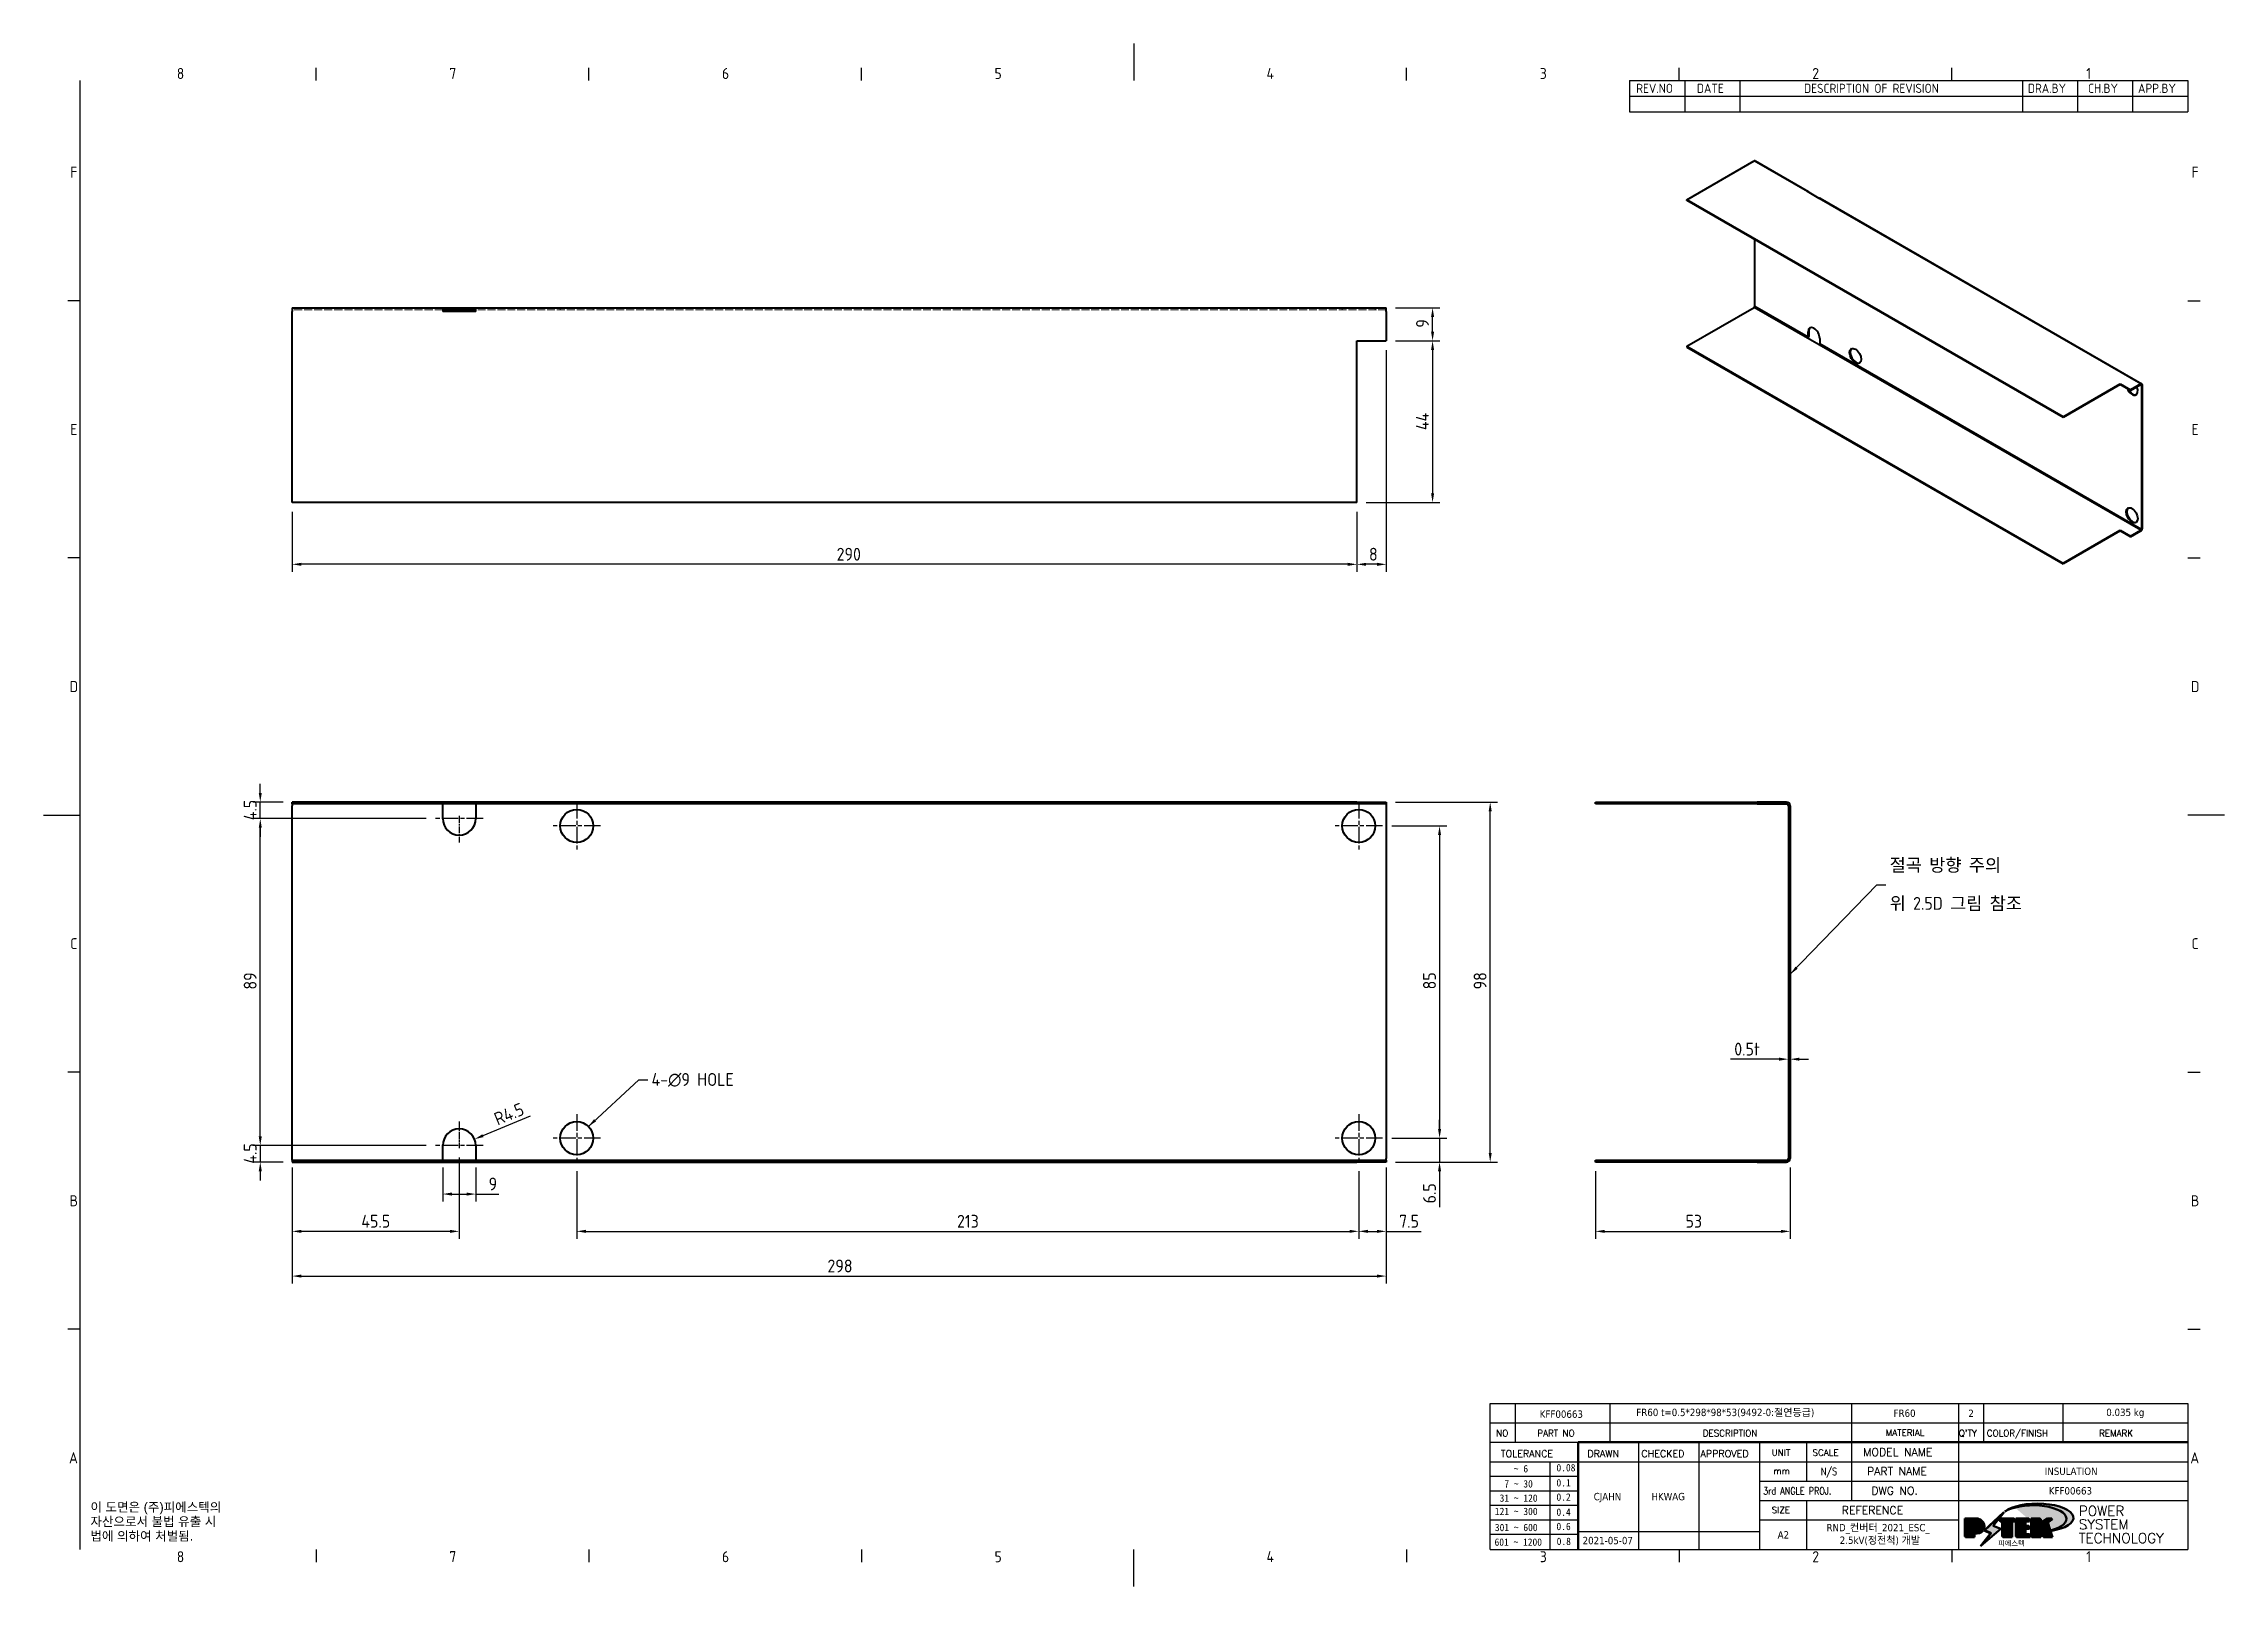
# Model space of a CAD drawing. Header units: millimetres. Extents: x 0 to 594, y 0 to 420.
import ezdxf
from ezdxf.enums import TextEntityAlignment as Align

# ---------------------------------------------------------------- set-up
doc = ezdxf.new("R2010")
doc.units = ezdxf.units.MM
doc.linetypes.add('CHAIN', pattern=[0.35429999999999995, 0.2362, -0.0295, 0.0591, -0.0295])
doc.linetypes.add('DASHED', pattern=[0.2067, 0.1654, -0.0413])
doc.layers.get('0').update_dxf_attribs({"color": 3, "lineweight": 25})
for name, color, linetype, lineweight in [('가려진 것(ISO)', 2, 'DASHED', 18), ('가시적인 것(ISO)', 3, 'Continuous', 40), ('가시적인 좁은 것(ISO)', 3, 'Continuous', 35), ('경계(ISO)', 7, 'Continuous', 25), ('기호(ISO)', 5, 'Continuous', 25), ('제목(ISO)', 5, 'Continuous', 50), ('중심 표식(ISO)', 1, 'Continuous', 25), ('치수(ISO)', 2, 'Continuous', 25), ('해치(ISO)', 7, 'Continuous', 18)]:
    doc.layers.add(name, color=color, linetype=linetype, lineweight=lineweight)
doc.styles.add('HAN_291', font='')
doc.styles.add('HAN_370', font='', dxfattribs={"width": 2})
doc.styles.add('ISO ProportionalPSTEK', font='isocp.shx')
doc.styles.add('RC_284', font='ROMANC.shx')
doc.styles.add('RC_287', font='ROMANC.shx')
doc.styles.add('RC_292', font='ROMANC.shx')
doc.styles.add('ROMANT_294', font='romant.shx')
doc.styles.add('문자 텍스트_PSTEK_POSCO', font='isocp.shx')
doc.styles.add('치수 텍스트_PSTEK_POSCO', font='isocp.shx')
doc.styles.add('텍스트 스타일198', font='tahoma.ttf')
doc.styles.add('텍스트 스타일333', font='ROMANC.shx', dxfattribs={"width": 0.800000011920929})
doc.styles.get('HAN_291').set_extended_font_data('GulimChe')
doc.styles.get('HAN_370').set_extended_font_data('GulimChe')
doc.dimstyles.new('치수_PSTEK_POSCO', dxfattribs={"dimtxt": 3.5, "dimasz": 2.5, "dimexe": 2, "dimexo": 2.5, "dimgap": 1, "dimtad": 1, "dimrnd": 1e-08, "dimdsep": 46, "dimtxsty": '치수 텍스트_PSTEK_POSCO', "dimcen": 0.09, "dimdle": 10, "dimclrd": 7, "dimclre": 7, "dimclrt": 2, "dimadec": 1, "dimazin": 2, "dimtfac": 1, "dimtmove": 0, "dimatfit": 3, "dimfxl": 0, "dimtolj": 1, "dimlwd": -1, "dimlwe": -1, "dimarcsym": 0})
doc.dimstyles.new('치수_PSTEK_POSCO$7', dxfattribs={"dimtxt": 3.5, "dimasz": 2.5, "dimexe": 2, "dimexo": 2.5, "dimgap": 1, "dimtad": 1, "dimrnd": 1e-08, "dimdsep": 46, "dimtxsty": '치수 텍스트_PSTEK_POSCO', "dimcen": 0.09, "dimdle": 10, "dimclrd": 7, "dimclre": 7, "dimclrt": 2, "dimadec": 1, "dimazin": 2, "dimtfac": 1, "dimtmove": 0, "dimatfit": 3, "dimfxl": 0, "dimtolj": 1, "dimlwd": -1, "dimlwe": -1, "dimarcsym": 0})

msp = doc.modelspace()

# ---------------------------------------------------------------- texts
at = {"layer": '기호(ISO)', "color": 2, "attachment_point": 4}
for s, insert, char_height, width, line_spacing_factor, style in [('{\\fISOCP|b0|i0;\\H3.5000;절곡 방향 주의 \\P위 2.5D 그림 참조 }', (502.8230996619261, 190.9825571102833), 3.499999940395355, 42.95947551727295, 1.786260366439819, '치수 텍스트_PSTEK_POSCO'), ('{4-\\fAIGDT|b0|i0;\\H3.5000;n\\fisocp|b0|i0;\\H3.5000;9 HOLE}', (165.5896428143283, 137.8846123266369), 3.499999940395355, 25.96784267425537, 0.612500011920929, '치수 텍스트_PSTEK_POSCO'), ('{\\fArial|b0|i0;\\H2.5000;이 도면은 (주)피에스텍의\\P자산으로서 불법 유출 시 \\P법에 의하여 처벌됨.}', (12.75507775296307, 17.51463820480242), 2.5, 39.30610374543268, 0.9442214965820312, '문자 텍스트_PSTEK_POSCO')]:
    msp.add_mtext(s, dxfattribs=dict(at, insert=insert, char_height=char_height, width=width, line_spacing_factor=line_spacing_factor, style=style))

# ---------------------------------------------------------------- blocks, each defined once
blk = doc.blocks.new('경계 Default Border')
at = {"layer": '경계(ISO)'}
for p, q in [((74.25000190734863, 410), (74.25000190734863, 413.4000015258789)), ((148.5000038146973, 410), (148.5000038146973, 413.4000015258789)), ((222.7499961853027, 410), (222.7499961853027, 413.4000015258789)), ((371.25, 410), (371.25, 413.4000015258789)), ((445.4999923706055, 410), (445.4999923706055, 413.4000015258789)), ((519.7499847412109, 410), (519.7499847412109, 413.4000015258789)), ((10, 350), (6.599999666213989, 350)), ((584.0000152587891, 350), (587.400016784668, 350)), ((10, 280), (6.599999666213989, 280)), ((584.0000152587891, 280), (587.400016784668, 280)), ((10, 140), (6.599999666213989, 140)), ((584.0000152587891, 140), (587.400016784668, 140)), ((10, 70), (6.599999666213989, 70)), ((584.0000152587891, 70), (587.400016784668, 70)), ((74.25000190734863, 10), (74.25000190734863, 6.599999666213989)), ((148.5000038146973, 10), (148.5000038146973, 6.599999666213989)), ((222.7499961853027, 10), (222.7499961853027, 6.599999666213989)), ((371.25, 10), (371.25, 6.599999666213989)), ((445.4999923706055, 10), (445.4999923706055, 6.599999666213989)), ((519.7499847412109, 10), (519.7499847412109, 6.599999666213989))]:
    blk.add_line(p, q, dxfattribs=at)
at = {"layer": '경계(ISO)', "flags": 128}
for points in [[(297.0000076293945, 420), (297.0000076293945, 410)], [(10, 10), (10, 410)], [(0, 210), (10, 210)], [(594.0000152587891, 210), (584.0000152587891, 210)], [(297.0000076293945, 0), (297.0000076293945, 10)]]:
    blk.add_lwpolyline(points, dxfattribs=at)
at = {"layer": '경계(ISO)', "color": 2, "char_height": 3.00000011920929, "attachment_point": 7, "style": '문자 텍스트_PSTEK_POSCO'}
for s, insert in [('8', (36.26953946055972, 410.3713945155963)), ('7', (110.5195394605597, 410.3928486288991)), ('6', (184.7695394605597, 410.3713945155963)), ('5', (259.0195394605597, 410.3713945155963)), ('4', (333.0984701308117, 410.4)), ('3', (407.5435395229536, 410.3713945155963)), ('2', (481.752739416884, 410.3713945155963)), ('1', (556.3610661041481, 410.4)), ('F', (7.244539400955009, 383.4999999403954)), ('F', (585.0445395201642, 383.4999999403954)), ('E', (7.244539400955009, 313.4713944559917)), ('E', (585.0445395201642, 313.4713944559917)), ('D', (7.078270083685684, 243.4713944559917)), ('D', (584.8782702028949, 243.4713944559917)), ('C', (7.244539400955009, 173.4713944559917)), ('C', (585.0445395201642, 173.4713944559917)), ('B', (7.078270083685684, 103.4713944559917)), ('B', (584.8782702028949, 103.4713944559917)), ('A', (6.914400698149937, 33.49284856929444)), ('A', (584.7144008173592, 33.49284856929444)), ('8', (36.26953946055972, 6.57139439638704)), ('7', (110.5195394605597, 6.592848509689793)), ('6', (184.7695394605597, 6.57139439638704)), ('5', (259.0195394605597, 6.57139439638704)), ('4', (333.0984701308117, 6.59999988079071)), ('3', (407.5435395229536, 6.57139439638704)), ('2', (481.752739416884, 6.57139439638704)), ('1', (556.3610661041481, 6.59999988079071))]:
    blk.add_mtext(s, dxfattribs=dict(at, insert=insert))
blk = doc.blocks.new('제목 블록 PSTEK')
h = blk.add_hatch(color=1)
edge = h.paths.add_edge_path(flags=0)
edge.add_line((314.2242174273352, 19.60711530335299), (314.2242174273352, 17.00126995915134))
edge.add_line((314.2242174273352, 17.00126995915134), (314.3485873187598, 17.00126995915134))
edge.add_arc((314.3485873187598, 17.6527312952023), 0.6514613360509371, 270, 360)
edge.add_line((315.0000486548106, 17.6527312952023), (315.0000486548106, 18.95565396730211))
edge.add_arc((314.3485873187598, 18.95565396730212), 0.6514613360508712, 0, 90)
edge.add_line((314.3485873187598, 19.60711530335299), (314.2242174273352, 19.60711530335299))
edge = h.paths.add_edge_path()
edge.add_arc((314.9847713324306, 18.28938669179658), 1.969189947606664, 269.9999999999959, 450)
edge.add_line((314.9847713324306, 20.25857663940318), (311.7664314776902, 20.25857663940324))
edge.add_line((311.7664314776902, 20.25857663940324), (311.7664314776902, 15.3430047401139))
edge.add_line((311.7664314776902, 15.3430047401139), (314.2242174273352, 15.3430047401139))
edge.add_line((314.2242174273352, 15.3430047401139), (314.2242174273352, 16.32019674418991))
edge.add_line((314.2242174273352, 16.32019674418991), (314.9847713324307, 16.32019674418991))
h = blk.add_hatch(color=252)
edge = h.paths.add_edge_path()
edge.add_arc((314.9847713324309, 18.28938669179657), 1.969189947606666, 270, 406.8278729790604)
edge.add_arc((315.1624426058984, 18.1413272972396), 1.969189947606962, -90, 53.560984836317004, ccw=False)
edge.add_line((315.1624426058984, 16.17213734963263), (314.4018887008024, 16.17213734963263))
edge.add_line((314.4018887008024, 16.17213734963263), (314.4018887008024, 15.19494534555726))
edge.add_line((314.4018887008024, 15.19494534555726), (311.9441027511573, 15.19494534555726))
edge.add_line((311.9441027511573, 15.19494534555726), (311.9441027511573, 15.3430047401139))
edge.add_line((311.9441027511573, 15.3430047401139), (314.2242174273352, 15.3430047401139))
edge.add_line((314.2242174273352, 15.3430047401139), (314.2242174273352, 16.32019674418991))
edge.add_line((314.2242174273352, 16.32019674418991), (314.9847713324309, 16.32019674418991))
h = blk.add_hatch(color=252)
edge = h.paths.add_edge_path()
edge.add_line((314.4018887008024, 19.45905590879572), (314.5262585922315, 19.45905590879572))
edge.add_arc((314.5262585922314, 18.80759457274939), 0.6514613360463194, 60.4189348879147, 90.00000000000318, ccw=False)
edge.add_arc((314.3485873187602, 18.95565396730057), 0.6514613360524251, 39.96992292766206, 90.00000000009999)
edge.add_line((314.3485873187591, 19.60711530335307), (314.2242174273352, 19.60711530335298))
edge.add_line((314.2242174273352, 19.60711530335299), (314.2242174273352, 17.00126995915134))
edge.add_line((314.2242174273352, 17.00126995915134), (314.3485873187591, 17.00126995915134))
edge.add_arc((314.3485873187568, 17.652731295233), 0.6514613360816299, 270.0000000002, 274.6930825552478)
edge.add_line((314.4018887008024, 17.0034541317032), (314.4018887008024, 19.45905590879572))
for color, points in [(252, [(317.2195697678507, 17.0593801673321), (322.0326348870767, 21.62682475217465), (322.2781991042243, 21.94392121864296), (317.0471853425802, 16.97985676345368), (318.7512090904202, 16.1899260703855), (316.0018030350395, 12.71868385740789), (316.3356552234328, 13.00206718743325), (318.9235935156908, 16.2694494742633)]), (5, [(321.6183518841322, 17.4193704504104), (319.5281351041078, 18.24969419629727), (322.4505835294948, 22.02344462252142), (317.2195697678507, 17.0593801673321), (318.9235935156908, 16.2694494742633), (316.1741874603099, 12.79820726128571)]), (1, [(324.4839107253602, 19.60711530335299), (325.2419748254881, 19.60711530335299), (325.2419748254881, 20.25857663940324), (321.2266040451076, 20.25857663940324), (321.2266040451076, 19.60711530335299), (321.9846681452406, 19.60711530335299), (321.9846681452406, 15.3430047401139), (324.4839107253602, 15.3430047401139)]), (252, [(321.9846681452406, 19.60711530335299), (321.4042753185749, 19.60711530335299), (321.4042753185749, 19.45905590879572), (321.9846681452406, 19.45905590879572)]), (252, [(324.6615819988275, 19.45905590879572), (325.4196460989604, 19.45905590879572), (325.4196460989604, 20.11051724484596), (325.2419748254881, 20.11051724484596), (325.2419748254881, 19.60711530335299), (324.4839107253602, 19.60711530335299), (324.4839107253602, 15.3430047401139), (322.1623394187076, 15.3430047401139), (322.1623394187076, 15.19494534555726), (324.6615819988275, 15.19494534555726)]), (1, [(329.2277337269622, 20.25857663940324), (325.65654113025, 20.25857663940324), (325.65654113025, 15.3430047401139), (329.3580259941756, 15.3430047401139), (329.3580259941756, 15.9944660761648), (328.1137701654877, 15.9944660761648), (328.1137701654877, 17.56360607323003), (329.2277337269622, 17.56360607323003), (329.2277337269622, 18.25543873810179), (328.1137701654877, 18.25543873810179), (328.1137701654877, 19.60711530335299), (329.2277337269622, 19.60711530335299)]), (252, [(328.2914414389548, 19.45905590879572), (329.4054050004294, 19.45905590879572), (329.4054050004294, 20.11051724484596), (329.2277337269622, 20.11051724484596), (329.2277337269622, 19.60711530335299), (328.1137701654877, 19.60711530335299), (328.1137701654877, 18.25543873810179), (328.2914414389548, 18.25543873810179)]), (252, [(328.2914414389548, 17.41554667867274), (329.4054050004294, 17.41554667867274), (329.4054050004294, 18.10737934354514), (329.2277337269622, 18.10737934354514), (329.2277337269622, 17.56360607323003), (328.1137701654877, 17.56360607323003), (328.1137701654877, 15.9944660761648), (328.2914414389548, 15.9944660761648)]), (1, [(332.3312149849806, 20.25857663940324), (329.8592894925411, 20.25857663940324), (329.8592894925411, 15.3430047401139), (332.3312149849806, 15.3430047401139), (332.3312149849806, 17.4318630164523), (333.0701931098801, 15.3430047401139), (335.4855464857051, 15.3430047401139), (334.2514536401189, 19.30614745124769), (335.4379594596742, 20.25857663940324), (334.3071782107978, 20.25857663940324), (332.3312149849806, 18.99741471888304)]), (252, [(332.5088862584528, 20.1105172448466), (332.3312149849806, 20.1105172448466), (332.3312149849806, 18.99741471888368), (332.5088862584528, 19.11081371413894)]), (252, [(335.6156307331414, 20.11051724484596), (335.2535118015555, 20.11051724484596), (334.2514536401189, 19.30614745124769), (335.4855464857051, 15.3430047401139), (333.1954852176545, 15.3430047401139), (333.2478643833523, 15.19494534555726), (335.6632177591723, 15.19494534555726), (334.4291249135862, 19.15808805669106)]), (252, [(329.5356972676428, 15.8464066816075), (329.3580259941756, 15.8464066816075), (329.3580259941756, 15.3430047401139), (325.8342124037171, 15.3430047401139), (325.8342124037171, 15.19494534555726), (329.5356972676428, 15.19494534555726)]), (252, [(332.5088862584528, 16.92964231796647), (332.3312149849806, 17.43186301645164), (332.3312149849806, 15.3430047401139), (330.0369607660135, 15.3430047401139), (330.0369607660135, 15.19494534555726), (332.5088862584528, 15.19494534555726)])]:
    blk.add_hatch(color=color).paths.add_polyline_path(points)
at = {"layer": '해치(ISO)'}
h = blk.add_hatch(color=140, dxfattribs=at)
edge = h.paths.add_edge_path()
edge.add_ellipse((330.3660919371412, 20.15576403068321), major_axis=(9.100907360794343, 0), ratio=0.4069904968023172, start_angle=301.3098473703837, end_angle=507.7436900681698)
edge.add_ellipse((331.5340919371412, 20.4634168429492), major_axis=(-9.82350664112931, 0), ratio=0.3942600559756514, start_angle=111.51207141178469, end_angle=334.47025347086895, ccw=False)
edge.add_line((335.1363447531188, 16.8601935978785), (335.0955236905705, 16.99119398620872))
at = {"color": 180}
for p, q in [((182.475792979055, 11.79100474011392), (182.4757929790549, 51.56524660363496)), ((182.4757929790549, 51.56524660363496), (372.4757929537551, 51.56524660363496)), ((189.2651435055721, 51.56524660363496), (189.2651435055722, 41.00524660363494)), ((215.2152739891528, 41.00524660363494), (215.2152739891528, 51.56524660363496)), ((280.8758854511282, 51.56524660363496), (280.8758854511282, 41.00524660363494)), ((310.0881549537552, 51.56524660363496), (310.0881549537553, 41.00524660363494)), ((316.9044520275131, 51.56524660363496), (316.9044520275127, 41.00524660363494)), ((338.4566026226726, 51.56524660363496), (338.4566026226727, 41.00524660363494)), ((372.4757929537551, 51.56524660363496), (372.4757929537551, 11.79100474011389)), ((182.475792979055, 46.2852466036349), (372.4757929537551, 46.28524660363492)), ((182.475792979055, 41.00524660363493), (206.451475290024, 41.00524660363493)), ((182.475792979055, 35.72524660363497), (206.451475290024, 35.72524660363497)), ((198.8621818849491, 12.02524660363491), (198.8621818849491, 35.72524660363497)), ((206.451475290024, 35.72524660363497), (372.4757929537551, 35.72524660363497)), ((222.9401812389276, 11.79100474011392), (222.9401812389276, 41.00524660363494)), ((239.4288871878316, 11.79100474011392), (239.4288871878316, 41.00524660363494)), ((255.9175931367356, 11.79100474011392), (255.9175931367356, 41.00524660363494)), ((268.6918866058747, 41.00524660363494), (268.6918866058747, 30.44524660363498)), ((280.8758854511282, 41.00524660363494), (280.8758854511282, 25.16524660363502)), ((310.088154953755, 41.00524660363494), (310.088154953755, 11.79100474011392)), ((182.475792979055, 31.77524660363492), (206.451475290024, 31.77524660363492)), ((255.917593136736, 30.44524660363498), (372.4757929537552, 30.44524660363501)), ((182.475792979055, 27.82524660363487), (206.451475290024, 27.82524660363487)), ((182.475792979055, 23.87524660363505), (206.451475290024, 23.87524660363505)), ((255.9175931367359, 25.16524660363502), (372.4757929537552, 25.165246603635)), ((268.6918866058744, 25.16524660363502), (268.6918866058744, 11.79100474011392)), ((182.475792979055, 19.92524660363478), (206.451475290024, 19.92524660363478)), ((255.9175931367359, 19.88524660363481), (310.0881549537553, 19.88524660363481)), ((182.475792979055, 15.97524660363496), (206.451475290024, 15.97524660363496)), ((206.451475290024, 16.74100474011396), (255.9175931367359, 16.74100474011396)), ((182.475792979055, 11.79100474011392), (372.4757929537551, 11.79100474011389))]:
    blk.add_line(p, q, dxfattribs=at)
at = {"color": 7, "lineweight": 50}
for p, q in [((206.4514752900237, 11.79100474011392), (206.4514752900237, 41.00524660363494)), ((206.451475290024, 41.00524660363494), (372.4757929537551, 41.00524660363496))]:
    blk.add_line(p, q, dxfattribs=at)
at = {"color": 7}
for p, q in [((311.7664314776902, 20.25900474011391), (311.7664314776902, 15.34300474011391)), ((314.9847713324309, 20.25857663940324), (311.7664314776902, 20.25857663940324)), ((314.9847713324309, 20.25857663940324), (311.7664314776902, 20.25857663940324)), ((311.7664314776902, 20.25857663940324), (311.7664314776902, 15.3430047401139)), ((314.2242174273352, 17.00126995915134), (314.2242174273352, 19.60711530335299)), ((314.2242174273352, 19.60711530335299), (314.3485873187591, 19.60711530335299)), ((314.3485873187591, 19.60711530335299), (314.2242174273352, 19.60711530335299)), ((314.2242174273352, 19.60711530335299), (314.2242174273352, 17.00126995915134)), ((314.2242174273352, 17.00126995915134), (314.2242174273352, 19.60711530335299)), ((314.2242174273352, 19.60711530335299), (314.3485873187591, 19.60711530335299)), ((314.4018887008024, 19.45905590879572), (314.5262585922314, 19.45905590879572)), ((314.4018887008024, 17.0034541317032), (314.4018887008024, 19.45905590879572)), ((315.0000486548106, 18.95565396730275), (315.0000486548106, 17.65273129520161)), ((315.0000486548106, 18.95565396730275), (315.0000486548106, 17.65273129520161)), ((322.2781991042243, 21.94392121864296), (317.0471853425802, 16.97985676345368)), ((322.4505835294948, 22.02344462252142), (317.2195697678507, 17.0593801673321)), ((317.2195697678507, 17.0593801673321), (322.0326348870767, 21.62682475217465)), ((319.5281351041078, 18.24969419629727), (322.4505835294948, 22.02344462252142)), ((321.6183518841322, 17.4193704504104), (319.5281351041078, 18.24969419629727)), ((325.2419748254881, 20.25857663940324), (321.2266040451076, 20.25857663940324)), ((321.2266040451076, 20.25857663940324), (321.2266040451076, 19.60711530335299)), ((325.2419748254881, 20.25857663940324), (321.2266040451076, 20.25857663940324)), ((321.2266040451076, 20.25857663940324), (321.2266040451076, 19.60711530335299)), ((321.2266040451076, 19.60711530335299), (321.9846681452406, 19.60711530335299)), ((321.2266040451076, 19.60711530335299), (321.9846681452406, 19.60711530335299)), ((321.4042753185749, 19.60711530335299), (321.4042753185749, 19.45905590879572)), ((321.9846681452406, 19.60711530335299), (321.4042753185749, 19.60711530335299)), ((321.4042753185749, 19.45905590879572), (321.9846681452406, 19.45905590879572)), ((321.9846681452406, 19.60711530335299), (321.9846681452406, 15.3430047401139)), ((321.9846681452406, 19.45905590879572), (321.9846681452406, 19.60711530335299)), ((321.9846681452406, 19.60711530335299), (321.9846681452406, 15.3430047401139)), ((322.0326348870767, 21.62682475217465), (322.2781991042243, 21.94392121864296)), ((324.4839107253602, 19.60711530335299), (325.2419748254881, 19.60711530335299)), ((324.4839107253602, 15.3430047401139), (324.4839107253602, 19.60711530335299)), ((325.2419748254881, 19.60711530335299), (324.4839107253602, 19.60711530335299)), ((324.4839107253602, 19.60711530335299), (324.4839107253602, 15.3430047401139)), ((324.4839107253602, 19.60711530335299), (325.2419748254881, 19.60711530335299)), ((324.4839107253602, 15.3430047401139), (324.4839107253602, 19.60711530335299)), ((324.6615819988275, 19.45905590879572), (325.4196460989604, 19.45905590879572)), ((324.6615819988275, 15.19494534555726), (324.6615819988275, 19.45905590879572)), ((325.2419748254881, 19.60711530335299), (325.2419748254881, 20.25857663940324)), ((325.2419748254881, 19.60711530335299), (325.2419748254881, 20.25857663940324)), ((325.4196460989604, 20.11051724484596), (325.2419748254881, 20.11051724484596)), ((325.2419748254881, 20.11051724484596), (325.2419748254881, 19.60711530335299)), ((325.4196460989604, 19.45905590879572), (325.4196460989604, 20.11051724484596)), ((329.2277337269622, 20.25857663940324), (325.65654113025, 20.25857663940324)), ((325.65654113025, 20.25857663940324), (325.65654113025, 15.3430047401139)), ((325.65654113025, 20.25857663940324), (325.65654113025, 15.3430047401139)), ((329.2277337269622, 20.25857663940324), (325.65654113025, 20.25857663940324)), ((328.1137701654877, 18.25543873810179), (328.1137701654877, 19.60711530335299)), ((328.1137701654877, 19.60711530335299), (329.2277337269622, 19.60711530335299)), ((329.2277337269622, 19.60711530335299), (328.1137701654877, 19.60711530335299)), ((328.1137701654877, 19.60711530335299), (328.1137701654877, 18.25543873810179)), ((328.1137701654877, 18.25543873810179), (328.1137701654877, 19.60711530335299)), ((328.1137701654877, 19.60711530335299), (329.2277337269622, 19.60711530335299)), ((329.2277337269622, 18.25543873810179), (328.1137701654877, 18.25543873810179)), ((328.1137701654877, 18.25543873810179), (328.2914414389548, 18.25543873810179)), ((329.2277337269622, 18.25543873810179), (328.1137701654877, 18.25543873810179)), ((328.2914414389548, 18.25543873810179), (328.2914414389548, 19.45905590879572)), ((328.2914414389548, 19.45905590879572), (329.4054050004294, 19.45905590879572)), ((329.2277337269622, 19.60711530335299), (329.2277337269622, 20.25857663940324)), ((329.2277337269622, 19.60711530335299), (329.2277337269622, 20.25857663940324)), ((329.4054050004294, 20.11051724484596), (329.2277337269622, 20.11051724484596)), ((329.2277337269622, 20.11051724484596), (329.2277337269622, 19.60711530335299)), ((329.2277337269622, 17.56360607323003), (329.2277337269622, 18.25543873810179)), ((329.2277337269622, 17.56360607323003), (329.2277337269622, 18.25543873810179)), ((329.4054050004294, 18.10737934354514), (329.2277337269622, 18.10737934354514)), ((329.2277337269622, 18.10737934354514), (329.2277337269622, 17.56360607323003)), ((329.4054050004294, 19.45905590879572), (329.4054050004294, 20.11051724484596)), ((329.4054050004294, 17.41554667867274), (329.4054050004294, 18.10737934354514)), ((332.3312149849806, 20.25857663940324), (329.8592894925411, 20.25857663940324)), ((329.8592894925411, 20.25857663940324), (329.8592894925411, 15.3430047401139)), ((329.8592894925411, 20.25857663940324), (329.8592894925411, 15.3430047401139)), ((332.3312149849806, 20.25857663940324), (329.8592894925411, 20.25857663940324)), ((334.3071782107978, 20.25857663940324), (332.3312149849806, 18.99741471888304)), ((332.3312149849806, 18.99741471888304), (332.3312149849806, 20.25857663940324)), ((334.3071782107978, 20.25857663940324), (332.3312149849806, 18.99741471888304)), ((332.3312149849806, 18.99741471888304), (332.3312149849806, 20.25857663940324)), ((332.5088862584528, 20.1105172448466), (332.3312149849806, 20.1105172448466)), ((332.3312149849806, 20.1105172448466), (332.3312149849806, 18.99741471888368)), ((332.3312149849806, 18.99741471888368), (332.5088862584528, 19.11081371413894)), ((332.5088862584528, 19.11081371413894), (332.5088862584528, 20.1105172448466)), ((334.2514536401189, 19.30614745124769), (335.4379594596742, 20.25857663940324)), ((334.2514536401189, 19.30614745124769), (335.4379594596742, 20.25857663940324)), ((335.2535118015555, 20.11051724484596), (334.2514536401189, 19.30614745124769)), ((335.4855464857051, 15.3430047401139), (334.2514536401189, 19.30614745124769)), ((334.2514536401189, 19.30614745124769), (335.4855464857051, 15.3430047401139)), ((335.4855464857051, 15.3430047401139), (334.2514536401189, 19.30614745124769)), ((335.4379594596742, 20.25857663940324), (334.3071782107978, 20.25857663940324)), ((335.4379594596742, 20.25857663940324), (334.3071782107978, 20.25857663940324)), ((334.4291249135862, 19.15808805669104), (335.6156307331414, 20.11051724484596)), ((335.6632177591723, 15.19494534555726), (334.4291249135862, 19.15808805669104)), ((335.6156307331414, 20.11051724484596), (335.2535118015555, 20.11051724484596)), ((311.7664314776902, 15.3430047401139), (314.2242174273352, 15.3430047401139)), ((311.7664314776902, 15.3430047401139), (314.2242174273352, 15.3430047401139)), ((314.2242174273352, 15.3430047401139), (311.9441027511573, 15.3430047401139)), ((311.9441027511573, 15.3430047401139), (311.9441027511573, 15.19494534555726)), ((311.9441027511573, 15.19494534555726), (314.4018887008024, 15.19494534555726)), ((314.3485873187591, 17.00126995915134), (314.2242174273352, 17.00126995915134)), ((314.2242174273352, 17.00126995915134), (314.3485873187591, 17.00126995915134)), ((314.3485873187591, 17.00126995915134), (314.2242174273352, 17.00126995915134)), ((314.2242174273352, 16.32019674418991), (314.9847713324309, 16.32019674418991)), ((314.2242174273352, 15.3430047401139), (314.2242174273352, 16.32019674418991)), ((314.9847713324309, 16.32019674418991), (314.2242174273352, 16.32019674418991)), ((314.2242174273352, 16.32019674418991), (314.2242174273352, 15.3430047401139)), ((314.2242174273352, 16.32019674418991), (314.9847713324309, 16.32019674418991)), ((314.2242174273352, 15.3430047401139), (314.2242174273352, 16.32019674418991)), ((314.4018887008024, 16.17213734963263), (315.162442605898, 16.17213734963263)), ((314.4018887008024, 15.19494534555726), (314.4018887008024, 16.17213734963263)), ((318.7512090904202, 16.1899260703855), (316.0018030350395, 12.71868385740789)), ((316.0018030350395, 12.71868385740789), (316.3356552234328, 13.00206718743325)), ((316.1741874603099, 12.79820726128571), (321.6183518841322, 17.4193704504104)), ((318.9235935156908, 16.2694494742633), (316.1741874603099, 12.79820726128571)), ((316.3356552234328, 13.00206718743325), (318.9235935156908, 16.2694494742633)), ((317.0471853425802, 16.97985676345368), (318.7512090904202, 16.1899260703855)), ((318.9235935156908, 16.2694494742633), (317.2195697678507, 17.0593801673321)), ((317.2195697678507, 17.0593801673321), (318.9235935156908, 16.2694494742633)), ((321.9846681452406, 15.3430047401139), (324.4839107253602, 15.3430047401139)), ((321.9846681452406, 15.3430047401139), (324.4839107253602, 15.3430047401139)), ((324.4839107253602, 15.3430047401139), (322.1623394187076, 15.3430047401139)), ((322.1623394187076, 15.3430047401139), (322.1623394187076, 15.19494534555726)), ((322.1623394187076, 15.19494534555726), (324.6615819988275, 15.19494534555726)), ((325.65654113025, 15.3430047401139), (329.3580259941756, 15.3430047401139)), ((325.65654113025, 15.3430047401139), (329.3580259941756, 15.3430047401139)), ((329.3580259941756, 15.3430047401139), (325.8342124037171, 15.3430047401139)), ((325.8342124037171, 15.3430047401139), (325.8342124037171, 15.19494534555726)), ((325.8342124037171, 15.19494534555726), (329.5356972676428, 15.19494534555726)), ((328.1137701654877, 17.56360607323003), (329.2277337269622, 17.56360607323003)), ((328.1137701654877, 15.9944660761648), (328.1137701654877, 17.56360607323003)), ((329.2277337269622, 17.56360607323003), (328.1137701654877, 17.56360607323003)), ((328.1137701654877, 17.56360607323003), (328.1137701654877, 15.9944660761648)), ((328.1137701654877, 17.56360607323003), (329.2277337269622, 17.56360607323003)), ((328.1137701654877, 15.9944660761648), (328.1137701654877, 17.56360607323003)), ((329.3580259941756, 15.9944660761648), (328.1137701654877, 15.9944660761648)), ((328.1137701654877, 15.9944660761648), (328.2914414389548, 15.9944660761648)), ((329.3580259941756, 15.9944660761648), (328.1137701654877, 15.9944660761648)), ((328.2914414389548, 15.9944660761648), (328.2914414389548, 17.41554667867274)), ((328.2914414389548, 17.41554667867274), (329.4054050004294, 17.41554667867274)), ((329.3580259941756, 15.3430047401139), (329.3580259941756, 15.9944660761648)), ((329.3580259941756, 15.3430047401139), (329.3580259941756, 15.9944660761648)), ((329.5356972676428, 15.8464066816075), (329.3580259941756, 15.8464066816075)), ((329.3580259941756, 15.8464066816075), (329.3580259941756, 15.3430047401139)), ((329.5356972676428, 15.19494534555726), (329.5356972676428, 15.8464066816075)), ((329.8592894925411, 15.3430047401139), (332.3312149849806, 15.3430047401139)), ((329.8592894925411, 15.3430047401139), (332.3312149849806, 15.3430047401139)), ((332.3312149849806, 15.3430047401139), (330.0369607660135, 15.3430047401139)), ((330.0369607660135, 15.3430047401139), (330.0369607660135, 15.19494534555726)), ((330.0369607660135, 15.19494534555726), (332.5088862584528, 15.19494534555726)), ((332.3312149849806, 17.4318630164523), (333.0701931098801, 15.3430047401139)), ((332.3312149849806, 15.3430047401139), (332.3312149849806, 17.4318630164523)), ((332.5088862584528, 16.92964231796647), (332.3312149849806, 17.43186301645164)), ((332.3312149849806, 17.43186301645164), (332.3312149849806, 15.3430047401139)), ((332.3312149849806, 17.4318630164523), (333.0701931098801, 15.3430047401139)), ((332.3312149849806, 15.3430047401139), (332.3312149849806, 17.4318630164523)), ((332.5088862584528, 15.19494534555726), (332.5088862584528, 16.92964231796647)), ((333.0701931098801, 15.3430047401139), (335.4855464857051, 15.3430047401139)), ((333.0701931098801, 15.3430047401139), (335.4855464857051, 15.3430047401139)), ((335.4855464857051, 15.3430047401139), (333.1954852176545, 15.3430047401139)), ((333.1954852176545, 15.3430047401139), (333.2478643833523, 15.19494534555726)), ((333.2478643833523, 15.19494534555726), (335.6632177591723, 15.19494534555726)), ((345.0447381189468, 17.50375595811051), (344.9867755289346, 17.689895936919))]:
    blk.add_line(p, q, dxfattribs=at)
at = {"color": 1}
for p, q in [((314.9847713324309, 20.25857663940324), (311.7664314776902, 20.25857663940324)), ((311.7664314776902, 20.25857663940324), (311.7664314776902, 15.3430047401139)), ((314.2242174273352, 17.00126995915134), (314.2242174273352, 19.60711530335299)), ((314.2242174273352, 19.60711530335299), (314.3485873187591, 19.60711530335299)), ((315.0000486548106, 18.95565396730275), (315.0000486548106, 17.65273129520161)), ((325.2419748254881, 20.25857663940324), (321.2266040451076, 20.25857663940324)), ((321.2266040451076, 20.25857663940324), (321.2266040451076, 19.60711530335299)), ((321.2266040451076, 19.60711530335299), (321.9846681452406, 19.60711530335299)), ((321.9846681452406, 19.60711530335299), (321.9846681452406, 15.3430047401139)), ((324.4839107253602, 19.60711530335299), (325.2419748254881, 19.60711530335299)), ((324.4839107253602, 15.3430047401139), (324.4839107253602, 19.60711530335299)), ((325.2419748254881, 19.60711530335299), (325.2419748254881, 20.25857663940324)), ((329.2277337269622, 20.25857663940324), (325.65654113025, 20.25857663940324)), ((325.65654113025, 20.25857663940324), (325.65654113025, 15.3430047401139)), ((328.1137701654877, 18.25543873810179), (328.1137701654877, 19.60711530335299)), ((328.1137701654877, 19.60711530335299), (329.2277337269622, 19.60711530335299)), ((329.2277337269622, 18.25543873810179), (328.1137701654877, 18.25543873810179)), ((329.2277337269622, 19.60711530335299), (329.2277337269622, 20.25857663940324)), ((329.2277337269622, 17.56360607323003), (329.2277337269622, 18.25543873810179)), ((332.3312149849806, 20.25857663940324), (329.8592894925411, 20.25857663940324)), ((329.8592894925411, 20.25857663940324), (329.8592894925411, 15.3430047401139)), ((334.3071782107978, 20.25857663940324), (332.3312149849806, 18.99741471888304)), ((332.3312149849806, 18.99741471888304), (332.3312149849806, 20.25857663940324)), ((334.2514536401189, 19.30614745124769), (335.4379594596742, 20.25857663940324)), ((335.4855464857051, 15.3430047401139), (334.2514536401189, 19.30614745124769)), ((335.4379594596742, 20.25857663940324), (334.3071782107978, 20.25857663940324)), ((311.7664314776902, 15.3430047401139), (314.2242174273352, 15.3430047401139)), ((314.3485873187591, 17.00126995915134), (314.2242174273352, 17.00126995915134)), ((314.2242174273352, 16.32019674418991), (314.9847713324309, 16.32019674418991)), ((314.2242174273352, 15.3430047401139), (314.2242174273352, 16.32019674418991)), ((321.9846681452406, 15.3430047401139), (324.4839107253602, 15.3430047401139)), ((325.65654113025, 15.3430047401139), (329.3580259941756, 15.3430047401139)), ((328.1137701654877, 17.56360607323003), (329.2277337269622, 17.56360607323003)), ((328.1137701654877, 15.9944660761648), (328.1137701654877, 17.56360607323003)), ((329.3580259941756, 15.9944660761648), (328.1137701654877, 15.9944660761648)), ((329.3580259941756, 15.3430047401139), (329.3580259941756, 15.9944660761648)), ((329.8592894925411, 15.3430047401139), (332.3312149849806, 15.3430047401139)), ((332.3312149849806, 17.4318630164523), (333.0701931098801, 15.3430047401139)), ((332.3312149849806, 15.3430047401139), (332.3312149849806, 17.4318630164523)), ((333.0701931098801, 15.3430047401139), (335.4855464857051, 15.3430047401139))]:
    blk.add_line(p, q, dxfattribs=at)
at = {"color": 5}
for p, q in [((322.4505835294948, 22.02344462252142), (317.2195697678507, 17.0593801673321)), ((319.5281351041078, 18.24969419629727), (322.4505835294948, 22.02344462252142)), ((321.6183518841322, 17.4193704504104), (319.5281351041078, 18.24969419629727)), ((316.1741874603099, 12.79820726128571), (321.6183518841322, 17.4193704504104)), ((318.9235935156908, 16.2694494742633), (316.1741874603099, 12.79820726128571)), ((317.2195697678507, 17.0593801673321), (318.9235935156908, 16.2694494742633))]:
    blk.add_line(p, q, dxfattribs=at)
at = {"color": 7}
for centre, radius, start, end in [((314.3485873187598, 18.95565396730211), 0.6514613360508712, 0, 90), ((314.3485873187602, 18.95565396730057), 0.6514613360524251, 39.96992292766117, 90), ((314.3485873187598, 18.95565396730212), 0.6514613360508712, 0, 90), ((314.5262585922314, 18.80759457274939), 0.6514613360463193, 60.41893488791137, 90), ((314.9847713324309, 18.28938669179658), 1.969189947606665, 270, 90), ((314.9847713324309, 18.28938669179658), 1.969189947606665, 270, 90), ((314.9847713324307, 18.2893866917965), 1.969189947606594, 270, 46.82787297909833), ((315.1624426058984, 18.1413272972396), 1.969189947606961, 270, 53.56098483636067), ((314.3485873187597, 17.65273129520228), 0.6514613360509381, 270, 0), ((314.3485873187598, 17.6527312952023), 0.6514613360509381, 270, 0), ((314.3485873187568, 17.652731295233), 0.6514613360816299, 270, 274.6930825552478)]:
    blk.add_arc(centre, radius, start, end, dxfattribs=at)
at = {"color": 1}
for centre, radius, start, end in [((314.3485873187598, 18.95565396730211), 0.6514613360508712, 0, 90), ((314.9847713324309, 18.28938669179657), 1.969189947606665, 270, 90), ((314.3485873187598, 17.6527312952023), 0.6514613360509381, 270, 0)]:
    blk.add_arc(centre, radius, start, end, dxfattribs=at)
at = {"layer": '제목(ISO)', "lineweight": 18}
blk.add_line((182.475792979055, 35.72500474011393), (182.475792979055, 11.79100474011392), dxfattribs=at)
at = {"layer": '제목(ISO)'}
for p, q in [((314.9847713324306, 20.25857663940324), (311.7664314776902, 20.25857663940324)), ((311.7664314776902, 20.25857663940324), (311.7664314776902, 15.3430047401139)), ((314.2242174273352, 17.00126995915134), (314.2242174273352, 19.60711530335299)), ((314.2242174273352, 19.60711530335299), (314.3485873187598, 19.60711530335299)), ((314.3485873187591, 19.60711530335299), (314.2242174273352, 19.60711530335299)), ((314.2242174273352, 19.60711530335299), (314.2242174273352, 17.00126995915134)), ((314.4018887008024, 19.45905590879572), (314.5262585922314, 19.45905590879572)), ((314.4018887008024, 17.0034541317032), (314.4018887008024, 19.45905590879572)), ((315.0000486548106, 18.95565396730211), (315.0000486548106, 17.6527312952023)), ((322.2781991042243, 21.94392121864296), (317.0471853425802, 16.97985676345368)), ((322.4505835294948, 22.02344462252142), (317.2195697678507, 17.0593801673321)), ((317.2195697678507, 17.0593801673321), (322.0326348870767, 21.62682475217465)), ((319.5281351041078, 18.24969419629727), (322.4505835294948, 22.02344462252142)), ((321.6183518841322, 17.4193704504104), (319.5281351041078, 18.24969419629727)), ((325.2419748254881, 20.25857663940324), (321.2266040451076, 20.25857663940324)), ((321.2266040451076, 20.25857663940324), (321.2266040451076, 19.60711530335299)), ((321.2266040451076, 19.60711530335299), (321.9846681452406, 19.60711530335299)), ((321.9846681452406, 19.60711530335299), (321.4042753185749, 19.60711530335299)), ((321.4042753185749, 19.60711530335299), (321.4042753185749, 19.45905590879572)), ((321.4042753185749, 19.45905590879572), (321.9846681452406, 19.45905590879572)), ((321.9846681452406, 19.60711530335299), (321.9846681452406, 15.3430047401139)), ((321.9846681452406, 19.45905590879572), (321.9846681452406, 19.60711530335299)), ((322.0326348870767, 21.62682475217465), (322.2781991042243, 21.94392121864296)), ((324.4839107253602, 19.60711530335299), (325.2419748254881, 19.60711530335299)), ((324.4839107253602, 15.3430047401139), (324.4839107253602, 19.60711530335299)), ((325.2419748254881, 19.60711530335299), (324.4839107253602, 19.60711530335299)), ((324.4839107253602, 19.60711530335299), (324.4839107253602, 15.3430047401139)), ((324.6615819988275, 19.45905590879572), (325.4196460989604, 19.45905590879572)), ((324.6615819988275, 15.19494534555726), (324.6615819988275, 19.45905590879572)), ((325.2419748254881, 19.60711530335299), (325.2419748254881, 20.25857663940324)), ((325.4196460989604, 20.11051724484596), (325.2419748254881, 20.11051724484596)), ((325.2419748254881, 20.11051724484596), (325.2419748254881, 19.60711530335299)), ((325.4196460989604, 19.45905590879572), (325.4196460989604, 20.11051724484596)), ((329.2277337269622, 20.25857663940324), (325.65654113025, 20.25857663940324)), ((325.65654113025, 20.25857663940324), (325.65654113025, 15.3430047401139)), ((328.1137701654877, 18.25543873810179), (328.1137701654877, 19.60711530335299)), ((328.1137701654877, 19.60711530335299), (329.2277337269622, 19.60711530335299)), ((329.2277337269622, 19.60711530335299), (328.1137701654877, 19.60711530335299)), ((328.1137701654877, 19.60711530335299), (328.1137701654877, 18.25543873810179)), ((329.2277337269622, 18.25543873810179), (328.1137701654877, 18.25543873810179)), ((328.1137701654877, 18.25543873810179), (328.2914414389548, 18.25543873810179)), ((328.2914414389548, 19.45905590879572), (329.4054050004294, 19.45905590879572)), ((328.2914414389548, 18.25543873810179), (328.2914414389548, 19.45905590879572)), ((329.2277337269622, 19.60711530335299), (329.2277337269622, 20.25857663940324)), ((329.4054050004294, 20.11051724484596), (329.2277337269622, 20.11051724484596)), ((329.2277337269622, 20.11051724484596), (329.2277337269622, 19.60711530335299)), ((329.2277337269622, 17.56360607323003), (329.2277337269622, 18.25543873810179)), ((329.4054050004294, 18.10737934354514), (329.2277337269622, 18.10737934354514)), ((329.2277337269622, 18.10737934354514), (329.2277337269622, 17.56360607323003)), ((329.4054050004294, 19.45905590879572), (329.4054050004294, 20.11051724484596)), ((329.4054050004294, 17.41554667867274), (329.4054050004294, 18.10737934354514)), ((332.3312149849806, 20.25857663940324), (329.8592894925411, 20.25857663940324)), ((329.8592894925411, 20.25857663940324), (329.8592894925411, 15.3430047401139)), ((334.3071782107978, 20.25857663940324), (332.3312149849806, 18.99741471888304)), ((332.3312149849806, 18.99741471888304), (332.3312149849806, 20.25857663940324)), ((332.5088862584528, 20.1105172448466), (332.3312149849806, 20.1105172448466)), ((332.3312149849806, 20.1105172448466), (332.3312149849806, 18.99741471888368)), ((332.3312149849806, 18.99741471888368), (332.5088862584528, 19.11081371413894)), ((332.5088862584528, 19.11081371413894), (332.5088862584528, 20.1105172448466)), ((334.2514536401189, 19.30614745124769), (335.4379594596742, 20.25857663940324)), ((335.2535118015555, 20.11051724484596), (334.2514536401189, 19.30614745124769)), ((335.4855464857051, 15.3430047401139), (334.2514536401189, 19.30614745124769)), ((334.2514536401189, 19.30614745124769), (335.4855464857051, 15.3430047401139)), ((335.4379594596742, 20.25857663940324), (334.3071782107978, 20.25857663940324)), ((334.4291249135862, 19.15808805669106), (335.6156307331414, 20.11051724484596)), ((335.6632177591723, 15.19494534555726), (334.4291249135862, 19.15808805669106)), ((335.6156307331414, 20.11051724484596), (335.2535118015555, 20.11051724484596)), ((311.7664314776902, 15.3430047401139), (314.2242174273352, 15.3430047401139)), ((314.2242174273352, 15.3430047401139), (311.9441027511573, 15.3430047401139)), ((311.9441027511573, 15.3430047401139), (311.9441027511573, 15.19494534555726)), ((311.9441027511573, 15.19494534555726), (314.4018887008024, 15.19494534555726)), ((314.3485873187598, 17.00126995915134), (314.2242174273352, 17.00126995915134)), ((314.2242174273352, 17.00126995915134), (314.3485873187591, 17.00126995915134)), ((314.2242174273352, 15.3430047401139), (314.2242174273352, 16.32019674418991)), ((314.2242174273352, 16.32019674418991), (314.9847713324307, 16.32019674418991)), ((314.9847713324309, 16.32019674418991), (314.2242174273352, 16.32019674418991)), ((314.2242174273352, 16.32019674418991), (314.2242174273352, 15.3430047401139)), ((314.4018887008024, 15.19494534555726), (314.4018887008024, 16.17213734963263)), ((314.4018887008024, 16.17213734963263), (315.1624426058984, 16.17213734963263)), ((318.7512090904202, 16.1899260703855), (316.0018030350395, 12.71868385740789)), ((316.0018030350395, 12.71868385740789), (316.3356552234328, 13.00206718743325)), ((316.1741874603099, 12.79820726128571), (321.6183518841322, 17.4193704504104)), ((318.9235935156908, 16.2694494742633), (316.1741874603099, 12.79820726128571)), ((316.3356552234328, 13.00206718743325), (318.9235935156908, 16.2694494742633)), ((317.0471853425802, 16.97985676345368), (318.7512090904202, 16.1899260703855)), ((317.2195697678507, 17.0593801673321), (318.9235935156908, 16.2694494742633)), ((318.9235935156908, 16.2694494742633), (317.2195697678507, 17.0593801673321)), ((321.9846681452406, 15.3430047401139), (324.4839107253602, 15.3430047401139)), ((324.4839107253602, 15.3430047401139), (322.1623394187076, 15.3430047401139)), ((322.1623394187076, 15.3430047401139), (322.1623394187076, 15.19494534555726)), ((322.1623394187076, 15.19494534555726), (324.6615819988275, 15.19494534555726)), ((325.65654113025, 15.3430047401139), (329.3580259941756, 15.3430047401139)), ((329.3580259941756, 15.3430047401139), (325.8342124037171, 15.3430047401139)), ((325.8342124037171, 15.3430047401139), (325.8342124037171, 15.19494534555726)), ((325.8342124037171, 15.19494534555726), (329.5356972676428, 15.19494534555726)), ((328.1137701654877, 15.9944660761648), (328.1137701654877, 17.56360607323003)), ((328.1137701654877, 17.56360607323003), (329.2277337269622, 17.56360607323003)), ((329.2277337269622, 17.56360607323003), (328.1137701654877, 17.56360607323003)), ((328.1137701654877, 17.56360607323003), (328.1137701654877, 15.9944660761648)), ((329.3580259941756, 15.9944660761648), (328.1137701654877, 15.9944660761648)), ((328.1137701654877, 15.9944660761648), (328.2914414389548, 15.9944660761648)), ((328.2914414389548, 17.41554667867274), (329.4054050004294, 17.41554667867274)), ((328.2914414389548, 15.9944660761648), (328.2914414389548, 17.41554667867274)), ((329.3580259941756, 15.3430047401139), (329.3580259941756, 15.9944660761648)), ((329.5356972676428, 15.8464066816075), (329.3580259941756, 15.8464066816075)), ((329.3580259941756, 15.8464066816075), (329.3580259941756, 15.3430047401139)), ((329.5356972676428, 15.19494534555726), (329.5356972676428, 15.8464066816075)), ((329.8592894925411, 15.3430047401139), (332.3312149849806, 15.3430047401139)), ((332.3312149849806, 15.3430047401139), (330.0369607660135, 15.3430047401139)), ((330.0369607660135, 15.3430047401139), (330.0369607660135, 15.19494534555726)), ((330.0369607660135, 15.19494534555726), (332.5088862584528, 15.19494534555726)), ((332.3312149849806, 15.3430047401139), (332.3312149849806, 17.4318630164523)), ((332.3312149849806, 17.4318630164523), (333.0701931098801, 15.3430047401139)), ((332.5088862584528, 16.92964231796647), (332.3312149849806, 17.43186301645164)), ((332.3312149849806, 17.43186301645164), (332.3312149849806, 15.3430047401139)), ((332.5088862584528, 15.19494534555726), (332.5088862584528, 16.92964231796647)), ((333.0701931098801, 15.3430047401139), (335.4855464857051, 15.3430047401139)), ((335.4855464857051, 15.3430047401139), (333.1954852176545, 15.3430047401139)), ((333.1954852176545, 15.3430047401139), (333.2478643833523, 15.19494534555726)), ((333.2478643833523, 15.19494534555726), (335.6632177591723, 15.19494534555726))]:
    blk.add_line(p, q, dxfattribs=at)
at = {"layer": '제목(ISO)', "color": 4}
blk.add_line((335.1363447531188, 16.8601935978785), (335.0955236905705, 16.99119398620872), dxfattribs=at)
at = {"layer": '제목(ISO)'}
for centre, radius, start, end in [((314.3485873187598, 18.95565396730212), 0.6514613360508712, 0, 90), ((314.3485873187602, 18.95565396730057), 0.6514613360524251, 39.96992292766117, 90), ((314.5262585922314, 18.80759457274939), 0.6514613360463193, 60.41893488791137, 90), ((314.9847713324306, 18.28938669179658), 1.969189947606664, 46.82787297909431, 90), ((314.9847713324307, 18.2893866917965), 1.969189947606594, 270, 46.82787297909833), ((314.9847713324309, 18.28938669179657), 1.969189947606666, 270, 46.8278729790603), ((315.1624426058984, 18.1413272972396), 1.969189947606962, 270, 53.56098483631701), ((314.3485873187598, 17.6527312952023), 0.6514613360509371, 270, 0), ((314.3485873187568, 17.652731295233), 0.6514613360816299, 270, 274.6930825552478)]:
    blk.add_arc(centre, radius, start, end, dxfattribs=at)
at = {"layer": '제목(ISO)', "color": 4}
for centre, major_axis, ratio, start_param, end_param in [((331.5340919371412, 20.4634168429492), (9.82350664112931, 0), 0.3942600559756514, 5.087845455444478, 8.97919982663645), ((330.3660919371412, 20.15576403068321), (9.100907360794343, 0), 0.4069904968023172, 5.258848905294775, 8.861799147915196)]:
    blk.add_ellipse(centre, major_axis=major_axis, ratio=ratio, start_param=start_param, end_param=end_param, dxfattribs=at)
at = {"color": 2}
for s, height, style, p in [('NO', 1.742399930953979, 'RC_284', (184.135398793432, 42.62317362549192)), ('PART NO', 1.742399930953979, 'RC_284', (195.3359407378685, 42.62317362549192)), ('DESCRIPTION', 1.742399930953979, 'RC_284', (240.4025565652523, 42.62317362549192)), ("Q'TY", 1.742399930953979, 'RC_284', (310.1440786515383, 42.62317362549192)), ('COLOR/FINISH', 1.742399930953979, 'RC_284', (317.7725341324144, 42.62317362549192)), ('REMARK', 1.742399930953979, 'RC_284', (348.346649953877, 42.62317362549192)), (' TOLERANCE', 1.899999976158142, 'RC_287', (184.0872874387979, 37.00893196870329)), ('DRAWN', 1.899999976158142, 'RC_287', (208.9766620976279, 37.00893196870329)), ('CHECKED', 1.899999976158142, 'RC_287', (223.6856844514997, 37.00893196870329)), ('APPROVED', 1.899999976158142, 'RC_287', (239.7795453577791, 37.00893196870329)), ('UNIT', 1.742399930953979, 'RC_284', (259.1652673287452, 37.34317362549218)), ('SCALE', 1.742399930953979, 'RC_284', (270.2934779252897, 37.34317362549218)), ('MODEL NAME', 2.178000062704086, 'RC_292', (284.096330289083, 37.25462520371384)), ('  7 ~ 30', 2.000000029802322, 'HAN_291', (183.7721304966814, 28.70538114822415)), ('    ~ 6', 2.000000029802322, 'HAN_291', (183.7721304966814, 32.8176515608431)), ('0.08', 2.000000029802322, 'HAN_291', (200.5467345600617, 33.09873600004101)), ('0.1', 2.000000029802322, 'HAN_291', (200.5467345600617, 28.98646558742206)), ('mm', 1.742399930953979, 'RC_284', (259.6505418159997, 32.3543089683787)), ('PART NAME', 2.178000062704086, 'RC_292', (285.1416959765849, 32.03045329421792)), (' 31 ~ 120', 2.000000029802322, 'HAN_291', (183.7721304966814, 24.82628181916237)), ('0.2', 2.000000029802322, 'HAN_291', (200.5467345600617, 25.10736625836028)), (' DWG NO.', 2.178000062704086, 'RC_292', (284.8124284083233, 26.75045329421772)), ('301 ~ 600', 2.000000029802322, 'HAN_291', (183.7721304966814, 16.83491273227077)), ('121 ~ 300', 2.000000029802322, 'HAN_291', (183.7721304966814, 21.21401206133254)), ('0.4', 2.000000029802322, 'HAN_291', (200.5467345600617, 20.99509650053045)), ('0.6', 2.000000029802322, 'HAN_291', (200.5467345600617, 17.11599717146868)), ('SIZE', 1.742399930953979, 'RC_284', (259.1652673287452, 21.69497768947366)), ('REFERENCE', 2.178000062704086, 'RC_292', (278.2741065029841, 21.43214925458022)), ('601 ~ 1200', 2.000000029802322, 'HAN_291', (183.6802025156883, 12.84759660881125)), ('0.8', 2.000000029802322, 'HAN_291', (200.6097246063884, 13.05732192299702))]:
    blk.add_text(s, height=height, dxfattribs=dict(at, style=style)).set_placement(p)
at = {"color": 2, "style": 'RC_284'}
blk.add_text('MATERIAL', height=1.742399930953979, dxfattribs=at).set_placement((295.4820202024417, 43.64524660363492), align=Align.MIDDLE_CENTER)
at = {"color": 7, "style": '텍스트 스타일333', "width": 0.7999999523162842}
blk.add_text('N/S', height=2.000000029802322, dxfattribs=at).set_placement((274.7838860285014, 33.08524660363496), align=Align.MIDDLE_CENTER)
at = {"color": 2, "style": '텍스트 스타일333', "width": 0.7999999523162842}
blk.add_text('3rd ANGLE PROJ.', height=2.000000029802322, dxfattribs=at).set_placement((256.8430306642954, 26.76148381654429))
at = {"color": 7, "style": 'ROMANT_294'}
for s, p in [('POWER', (342.82727231297, 20.97115304607566)), ('SYSTEM', (342.82727231297, 17.3284636719184)), ('TECHNOLOGY', (342.82727231297, 13.57194088644453))]:
    blk.add_text(s, height=2.700000107288361, dxfattribs=at).set_placement(p)
at = {"color": 7, "insert": (320.8519732224835, 14.21236326823155), "char_height": 1.400000005960464, "attachment_point": 1, "line_spacing_factor": 0.3319999873638153, "style": 'HAN_370'}
blk.add_mtext('\\fHY견고딕|b0|i0;\\H1.4000;피에스텍', dxfattribs=at)
at = {"layer": '제목(ISO)', "color": 7, "style": '텍스트 스타일198'}
for tag, p in [('부품_번호_001', (195.9972228805467, 47.68004260673702)), ('설명_001', (222.2934785261327, 48.1538814053939)), ('재질_001', (292.3638200418054, 47.92591818687281)), ("3._Q'TY_001", (312.7327037528258, 47.90442725317898)), ('질량\\P3;_001', (350.3046145979153, 48.1643332325385)), ('제목_001', (333.5584662743366, 32.12134217035067)), ('설계자_001', (210.6823963971569, 25.23312566343435)), ('점검자_001', (226.4283219502686, 25.23446884679021)), ('부품_번호_001', (334.6564631337786, 26.8052465951949)), ('프로젝트_001', (274.1013553075239, 16.78148811978295)), ('작성_날짜_001', (207.6662781715662, 13.26600473167383)), ('시트_크기_001', (260.7896290458918, 14.81730632141838)), ('프로젝트_002', (277.7057745177354, 13.35760888113144))]:
    blk.add_attdef(tag, p, '', height=2.000000029802322, dxfattribs=at)
for tag, p in [('4._COLOR', (327.6805273250926, 48.92524660363493)), ('1._MODEL_NAME', (341.233897335037, 38.36524660363497)), ('엔지니어링_승인자', (247.673240162284, 26.23312567187446)), ('점검_날짜', (231.1845342133799, 14.26600474011394)), ('엔지니어링_승인_날짜', (247.6732401622839, 14.26600474011394))]:
    blk.add_attdef(tag, text='', height=2.000000029802322, dxfattribs=at).set_placement(p, align=Align.MIDDLE_CENTER)
blk = doc.blocks.new('리비전 내역')
at = {"layer": '기호(ISO)'}
for p, q in [((432.0000152587891, 410), (584.0000152587891, 410)), ((432.0000152587891, 410), (432.0000152587891, 405.72)), ((447.0000152587891, 410), (447.0000152587891, 405.72)), ((462.0000152587891, 410), (462.0000152587891, 405.72)), ((539.0000152587891, 410), (539.0000152587891, 405.72)), ((554.0000152587891, 410), (554.0000152587891, 405.72)), ((569.0000152587891, 410), (569.0000152587891, 405.72)), ((584.0000152587891, 410), (584.0000152587891, 405.72)), ((432.0000152587891, 405.72), (584.0000152587891, 405.72)), ((432.0000152587891, 405.72), (432.0000152587891, 401.4400000000001)), ((447.0000152587891, 405.72), (447.0000152587891, 401.4400000000001)), ((462.0000152587891, 405.72), (462.0000152587891, 401.4400000000001)), ((539.0000152587891, 405.72), (539.0000152587891, 401.4400000000001)), ((554.0000152587891, 405.72), (554.0000152587891, 401.4400000000001)), ((569.0000152587891, 405.72), (569.0000152587891, 401.4400000000001)), ((584.0000152587891, 405.72), (584.0000152587891, 401.4400000000001)), ((432.0000152587891, 401.4400000000001), (584.0000152587891, 401.4400000000001))]:
    blk.add_line(p, q, dxfattribs=at)
at = {"layer": '기호(ISO)', "color": 2, "char_height": 2.5, "attachment_point": 7, "style": 'ISO ProportionalPSTEK'}
for s, insert in [('REV.NO', (433.7871316270198, 406.5831824209448)), ('DATE', (450.3142470316257, 406.5831824209448)), ('DESCRIPTION OF REVISION', (479.507035692152, 406.5831824209448)), ('DRA.BY', (540.4757492141094, 406.5831824209448)), ('CH.BY', (556.8643067674008, 406.5831824209448)), ('APP.BY', (570.4777492192294, 406.5831824209448))]:
    blk.add_mtext(s, dxfattribs=dict(at, insert=insert))
blk = doc.blocks.new('*D23')
at = {"layer": 'Defpoints', "color": 0}
for p in [(67.70431549457469, 115.5167400358797), (365.7043154945746, 116.5167400358793), (365.7043154945746, 84.47251798036069)]:
    blk.add_point(p, dxfattribs=at)
at = {"layer": '치수(ISO)', "color": 7}
for p, q in [((67.70431549457469, 113.0167400358797), (67.70431549457469, 82.47251798036069)), ((365.7043154945746, 114.0167400358793), (365.7043154945746, 82.47251798036069)), ((70.20431549457469, 84.47251798036069), (363.2043154945746, 84.47251798036069))]:
    blk.add_line(p, q, dxfattribs=at)
for points in [[(70.20431549457469, 84.88918464702736), (70.20431549457469, 84.05585131369402), (67.70431549457469, 84.47251798036069)], [(363.2043154945746, 84.88918464702736), (363.2043154945746, 84.05585131369402), (365.7043154945746, 84.47251798036069)]]:
    blk.add_solid(points, dxfattribs=at)
at = {"layer": '치수(ISO)', "color": 2, "insert": (213.5037614398317, 87.22286246854966), "char_height": 3.5, "attachment_point": 4, "style": '치수 텍스트_PSTEK_POSCO'}
blk.add_mtext('\\A1;298', dxfattribs=at)
blk = doc.blocks.new('*D24')
at = {"layer": 'Defpoints', "color": 0}
for p in [(365.7043154945746, 213.5167400358793), (394.0228696206238, 213.5167400358793), (365.7043154945746, 115.5167400358794)]:
    blk.add_point(p, dxfattribs=at)
at = {"layer": '치수(ISO)', "color": 7}
for p, q in [((368.2043154945746, 213.5167400358793), (396.0228696206238, 213.5167400358793)), ((394.0228696206237, 118.0167400358794), (394.0228696206238, 211.0167400358793)), ((368.2043154945746, 115.5167400358794), (396.0228696206237, 115.5167400358794))]:
    blk.add_line(p, q, dxfattribs=at)
for points in [[(393.6062029539571, 211.0167400358793), (394.4395362872905, 211.0167400358793), (394.0228696206238, 213.5167400358793)], [(393.6062029539571, 118.0167400358794), (394.4395362872904, 118.0167400358794), (394.0228696206237, 115.5167400358794)]]:
    blk.add_solid(points, dxfattribs=at)
at = {"layer": '치수(ISO)', "color": 2, "insert": (391.2728696206237, 162.519252662464), "char_height": 3.5, "attachment_point": 4, "rotation": 90, "style": '치수 텍스트_PSTEK_POSCO'}
blk.add_mtext('\\A1;98', dxfattribs=at)
blk = doc.blocks.new('*D25')
at = {"layer": 'Defpoints', "color": 0}
for p in [(364.7043154945746, 207.0167400358794), (364.7043154945746, 122.0167400358793), (380.2313879328418, 122.0167400358793)]:
    blk.add_point(p, dxfattribs=at)
at = {"layer": '치수(ISO)', "color": 7}
for p, q in [((367.2043154945746, 207.0167400358794), (382.2313879328418, 207.0167400358794)), ((380.2313879328418, 204.5167400358794), (380.2313879328418, 124.5167400358793)), ((367.2043154945746, 122.0167400358793), (382.2313879328418, 122.0167400358793))]:
    blk.add_line(p, q, dxfattribs=at)
for points in [[(379.8147212661751, 204.5167400358794), (380.6480545995085, 204.5167400358794), (380.2313879328418, 207.0167400358794)], [(379.8147212661751, 124.5167400358793), (380.6480545995084, 124.5167400358793), (380.2313879328418, 122.0167400358793)]]:
    blk.add_solid(points, dxfattribs=at)
at = {"layer": '치수(ISO)', "color": 2, "insert": (377.4813879328418, 162.519252662464), "char_height": 3.5, "attachment_point": 4, "rotation": 90, "style": '치수 텍스트_PSTEK_POSCO'}
blk.add_mtext('\\A1;85', dxfattribs=at)
blk = doc.blocks.new('*D26')
at = {"layer": 'Defpoints', "color": 0}
for p in [(145.2043154945747, 115.5167400358792), (358.2043154945746, 115.5167400358793), (358.2043154945746, 96.65083072812442)]:
    blk.add_point(p, dxfattribs=at)
at = {"layer": '치수(ISO)', "color": 7}
for p, q in [((145.2043154945747, 113.0167400358792), (145.2043154945747, 94.65083072812442)), ((358.2043154945746, 113.0167400358793), (358.2043154945746, 94.65083072812442)), ((147.7043154945747, 96.65083072812442), (355.7043154945746, 96.65083072812442))]:
    blk.add_line(p, q, dxfattribs=at)
for points in [[(147.7043154945747, 97.06749739479109), (147.7043154945747, 96.23416406145775), (145.2043154945747, 96.65083072812442)], [(355.7043154945746, 97.06749739479109), (355.7043154945746, 96.23416406145775), (358.2043154945746, 96.65083072812442)]]:
    blk.add_solid(points, dxfattribs=at)
at = {"layer": '치수(ISO)', "color": 2, "insert": (248.7873891447815, 99.40117521631339), "char_height": 3.5, "attachment_point": 4, "style": '치수 텍스트_PSTEK_POSCO'}
blk.add_mtext('\\A1;213', dxfattribs=at)
blk = doc.blocks.new('*D27')
at = {"layer": 'Defpoints', "color": 0}
for p in [(358.2043154945746, 115.5167400358793), (365.7043154945746, 116.5167400358793), (358.2043154945746, 96.65083072812442)]:
    blk.add_point(p, dxfattribs=at)
at = {"layer": '치수(ISO)', "color": 7}
for p, q in [((358.2043154945746, 113.0167400358793), (358.2043154945746, 94.65083072812442)), ((365.7043154945746, 114.0167400358793), (365.7043154945746, 94.65083072812442)), ((360.7043154945746, 96.65083072812442), (363.2043154945746, 96.65083072812442)), ((365.7043154945746, 96.65083072812442), (375.2492902414052, 96.65083072812442))]:
    blk.add_line(p, q, dxfattribs=at)
for points in [[(360.7043154945746, 97.06749739479109), (360.7043154945746, 96.23416406145775), (358.2043154945746, 96.65083072812442)], [(363.2043154945746, 97.06749739479109), (363.2043154945746, 96.23416406145775), (365.7043154945746, 96.65083072812442)]]:
    blk.add_solid(points, dxfattribs=at)
at = {"layer": '치수(ISO)', "color": 2, "insert": (369.2043154945746, 99.40083072812442), "char_height": 3.5, "attachment_point": 4, "style": '치수 텍스트_PSTEK_POSCO'}
blk.add_mtext('\\A1;7.5', dxfattribs=at)
blk = doc.blocks.new('*D28')
at = {"layer": 'Defpoints', "color": 0}
for p in [(364.7043154945746, 122.0167400358793), (380.2313879328418, 122.0167400358793), (365.7043154945746, 115.5167400358794)]:
    blk.add_point(p, dxfattribs=at)
at = {"layer": '치수(ISO)', "color": 7}
for p, q in [((380.2313879328418, 124.5167400358793), (380.2313879328418, 127.0167400358793)), ((367.2043154945746, 122.0167400358793), (382.2313879328418, 122.0167400358793)), ((380.2313879328418, 122.0167400358793), (380.2313879328418, 115.5167400358794)), ((368.2043154945746, 115.5167400358794), (382.2313879328418, 115.5167400358794)), ((380.2313879328418, 113.0167400358794), (380.2313879328418, 103.2623164701512))]:
    blk.add_line(p, q, dxfattribs=at)
for points in [[(379.8147212661751, 124.5167400358793), (380.6480545995084, 124.5167400358793), (380.2313879328418, 122.0167400358793)], [(379.8147212661751, 113.0167400358794), (380.6480545995084, 113.0167400358794), (380.2313879328418, 115.5167400358794)]]:
    blk.add_solid(points, dxfattribs=at)
at = {"layer": '치수(ISO)', "color": 2, "insert": (377.4813879328418, 104.2623164701512), "char_height": 3.5, "attachment_point": 4, "rotation": 90, "style": '치수 텍스트_PSTEK_POSCO'}
blk.add_mtext('\\A1;6.5', dxfattribs=at)
blk = doc.blocks.new('*D29')
at = {"layer": 'Defpoints', "color": 0}
for p in [(365.7043154946213, 339.0588355452082), (357.7043154946213, 295.0588355452082), (378.3293423799163, 295.0588355452082)]:
    blk.add_point(p, dxfattribs=at)
at = {"layer": '치수(ISO)', "color": 7}
for p, q in [((368.2043154946213, 339.0588355452082), (380.3293423799163, 339.0588355452082)), ((378.3293423799163, 336.5588355452082), (378.3293423799163, 297.5588355452082)), ((360.2043154946213, 295.0588355452082), (380.3293423799163, 295.0588355452082))]:
    blk.add_line(p, q, dxfattribs=at)
for points in [[(377.9126757132496, 336.5588355452082), (378.746009046583, 336.5588355452082), (378.3293423799163, 339.0588355452082)], [(377.9126757132496, 297.5588355452082), (378.746009046583, 297.5588355452082), (378.3293423799163, 295.0588355452082)]]:
    blk.add_solid(points, dxfattribs=at)
at = {"layer": '치수(ISO)', "color": 2, "insert": (375.5793423799162, 314.7838355452083), "char_height": 3.5, "attachment_point": 4, "rotation": 90, "style": '치수 텍스트_PSTEK_POSCO'}
blk.add_mtext('\\A1;44', dxfattribs=at)
blk = doc.blocks.new('*D30')
at = {"layer": 'Defpoints', "color": 0}
for p in [(106.7043154945747, 120.0167400358792), (59.01302575990663, 115.5167400358797), (67.70431549457469, 115.5167400358797)]:
    blk.add_point(p, dxfattribs=at)
at = {"layer": '치수(ISO)', "color": 7}
for p, q in [((59.01302575990663, 122.5167400358792), (59.01302575990663, 125.0167400358792)), ((104.2043154945747, 120.0167400358792), (57.01302575990663, 120.0167400358792)), ((59.01302575990663, 120.0167400358792), (59.01302575990663, 115.5167400358797)), ((65.20431549457469, 115.5167400358797), (57.01302575990663, 115.5167400358797)), ((59.01302575990663, 113.0167400358797), (59.01302575990663, 110.5167400358797))]:
    blk.add_line(p, q, dxfattribs=at)
for points in [[(58.59635909323997, 122.5167400358792), (59.4296924265733, 122.5167400358792), (59.01302575990663, 120.0167400358792)], [(58.59635909323997, 113.0167400358797), (59.4296924265733, 113.0167400358797), (59.01302575990663, 115.5167400358797)]]:
    blk.add_solid(points, dxfattribs=at)
at = {"layer": '치수(ISO)', "color": 2, "insert": (56.26302575990661, 115.0692526624642), "char_height": 3.5, "attachment_point": 4, "rotation": 90, "style": '치수 텍스트_PSTEK_POSCO'}
blk.add_mtext('\\A1;4.5', dxfattribs=at)
blk = doc.blocks.new('*D31')
at = {"layer": 'Defpoints', "color": 0}
for p in [(59.01302575990665, 209.0167400358793), (106.7043154945747, 209.0167400358793), (106.7043154945747, 120.0167400358792)]:
    blk.add_point(p, dxfattribs=at)
at = {"layer": '치수(ISO)', "color": 7}
for p, q in [((104.2043154945747, 209.0167400358793), (57.01302575990665, 209.0167400358793)), ((59.01302575990663, 122.5167400358792), (59.01302575990665, 206.5167400358793)), ((104.2043154945747, 120.0167400358792), (57.01302575990663, 120.0167400358792))]:
    blk.add_line(p, q, dxfattribs=at)
for points in [[(58.59635909323998, 206.5167400358793), (59.42969242657331, 206.5167400358793), (59.01302575990665, 209.0167400358793)], [(58.59635909323997, 122.5167400358792), (59.4296924265733, 122.5167400358792), (59.01302575990663, 120.0167400358792)]]:
    blk.add_solid(points, dxfattribs=at)
at = {"layer": '치수(ISO)', "color": 2, "insert": (56.26302575990661, 162.4664514476262), "char_height": 3.5, "attachment_point": 4, "rotation": 90, "style": '치수 텍스트_PSTEK_POSCO'}
blk.add_mtext('\\A1;89', dxfattribs=at)
blk = doc.blocks.new('*D32')
at = {"layer": 'Defpoints', "color": 0}
for p in [(59.01302575990665, 213.5167400358788), (67.7043154945747, 213.5167400358788), (106.7043154945747, 209.0167400358793)]:
    blk.add_point(p, dxfattribs=at)
at = {"layer": '치수(ISO)', "color": 7}
for p, q in [((59.01302575990665, 216.0167400358788), (59.01302575990665, 218.5167400358788)), ((65.2043154945747, 213.5167400358788), (57.01302575990665, 213.5167400358788)), ((104.2043154945747, 209.0167400358793), (57.01302575990665, 209.0167400358793)), ((59.01302575990665, 209.0167400358793), (59.01302575990665, 213.5167400358788)), ((59.01302575990664, 206.5167400358793), (59.01302575990664, 204.0167400358793))]:
    blk.add_line(p, q, dxfattribs=at)
for points in [[(58.59635909323998, 216.0167400358788), (59.42969242657331, 216.0167400358788), (59.01302575990665, 213.5167400358788)], [(58.59635909323998, 206.5167400358793), (59.4296924265733, 206.5167400358793), (59.01302575990665, 209.0167400358793)]]:
    blk.add_solid(points, dxfattribs=at)
at = {"layer": '치수(ISO)', "color": 2, "insert": (56.26302575990661, 208.5692526624638), "char_height": 3.5, "attachment_point": 4, "rotation": 90, "style": '치수 텍스트_PSTEK_POSCO'}
blk.add_mtext('\\A1;4.5', dxfattribs=at)
blk = doc.blocks.new('*D33')
at = {"layer": 'Defpoints', "color": 0}
for p in [(113.2043154945747, 119.2667400358792), (67.70431549457469, 116.5167400358793), (67.70431549457469, 96.65083072812442)]:
    blk.add_point(p, dxfattribs=at)
at = {"layer": '치수(ISO)', "color": 7}
for p, q in [((67.70431549457469, 114.0167400358793), (67.70431549457469, 94.65083072812442)), ((113.2043154945747, 116.7667400358792), (113.2043154945747, 94.65083072812442)), ((110.7043154945747, 96.65083072812442), (70.20431549457469, 96.65083072812442))]:
    blk.add_line(p, q, dxfattribs=at)
for points in [[(70.20431549457469, 97.06749739479109), (70.20431549457469, 96.23416406145775), (67.70431549457469, 96.65083072812442)], [(110.7043154945747, 97.06749739479109), (110.7043154945747, 96.23416406145775), (113.2043154945747, 96.65083072812442)]]:
    blk.add_solid(points, dxfattribs=at)
at = {"layer": '치수(ISO)', "color": 2, "insert": (86.53182812115939, 99.40083072812442), "char_height": 3.5, "attachment_point": 4, "style": '치수 텍스트_PSTEK_POSCO'}
blk.add_mtext('\\A1;45.5', dxfattribs=at)
blk = doc.blocks.new('*D34')
at = {"layer": 'Defpoints', "color": 0}
for p in [(108.7043154945747, 116.5167400358793), (117.7043154945747, 116.5167400358793), (117.7043154945747, 106.7990471423978)]:
    blk.add_point(p, dxfattribs=at)
at = {"layer": '치수(ISO)', "color": 7}
for p, q in [((108.7043154945747, 114.0167400358793), (108.7043154945747, 104.7990471423978)), ((117.7043154945747, 114.0167400358793), (117.7043154945747, 104.7990471423978)), ((111.2043154945747, 106.7990471423978), (115.2043154945747, 106.7990471423978)), ((117.7043154945747, 106.7990471423978), (123.9876372611815, 106.7990471423978))]:
    blk.add_line(p, q, dxfattribs=at)
for points in [[(111.2043154945747, 107.2157138090645), (111.2043154945747, 106.3823804757312), (108.7043154945747, 106.7990471423978)], [(115.2043154945747, 107.2157138090645), (115.2043154945747, 106.3823804757312), (117.7043154945747, 106.7990471423978)]]:
    blk.add_solid(points, dxfattribs=at)
at = {"layer": '치수(ISO)', "color": 2, "insert": (121.2043154945747, 109.5490471423978), "char_height": 3.5, "attachment_point": 4, "style": '치수 텍스트_PSTEK_POSCO'}
blk.add_mtext('\\A1;9', dxfattribs=at)
blk = doc.blocks.new('*D35')
at = {"layer": 'Defpoints', "color": 0}
for p in [(113.2043154945747, 120.0167400358792), (117.3615760849296, 121.7392917430515)]:
    blk.add_point(p, dxfattribs=at)
at = {"layer": '치수(ISO)', "color": 7}
blk.add_line((132.5371303984082, 128.0272490220865), (119.6711653017934, 122.6962649137027), dxfattribs=at)
blk.add_solid([(119.5116697733515, 123.0811964498467), (119.8306608302353, 122.3113333775587), (117.3615760849296, 121.7392917430515)], dxfattribs=at)
at = {"layer": '치수(ISO)', "color": 2, "insert": (122.9898141008457, 127.0480595056237), "char_height": 3.5, "attachment_point": 4, "rotation": 22.506563728065967, "style": '치수 텍스트_PSTEK_POSCO'}
blk.add_mtext('\\A1;R4.5', dxfattribs=at)
blk = doc.blocks.new('*D36')
at = {"layer": 'Defpoints', "color": 0}
for p in [(365.7043154946213, 348.058835545208), (378.3293423799163, 348.058835545208), (365.7043154946213, 339.0588355452082)]:
    blk.add_point(p, dxfattribs=at)
at = {"layer": '치수(ISO)', "color": 7}
for p, q in [((368.2043154946213, 348.058835545208), (380.3293423799163, 348.058835545208)), ((378.3293423799163, 341.5588355452082), (378.3293423799163, 345.558835545208)), ((368.2043154946213, 339.0588355452082), (380.3293423799163, 339.0588355452082))]:
    blk.add_line(p, q, dxfattribs=at)
for points in [[(377.9126757132496, 345.558835545208), (378.746009046583, 345.558835545208), (378.3293423799163, 348.058835545208)], [(377.9126757132496, 341.5588355452082), (378.746009046583, 341.5588355452082), (378.3293423799163, 339.0588355452082)]]:
    blk.add_solid(points, dxfattribs=at)
at = {"layer": '치수(ISO)', "color": 2, "insert": (375.5793423799162, 342.6671746619048), "char_height": 3.5, "attachment_point": 4, "rotation": 90, "style": '치수 텍스트_PSTEK_POSCO'}
blk.add_mtext('\\A1;9', dxfattribs=at)
blk = doc.blocks.new('*D37')
at = {"layer": 'Defpoints', "color": 0}
for p in [(365.7043154946213, 339.0588355452082), (357.7043154946213, 295.0588355452082), (357.7043154946213, 278.2435533278644)]:
    blk.add_point(p, dxfattribs=at)
at = {"layer": '치수(ISO)', "color": 7}
for p, q in [((365.7043154946213, 336.5588355452082), (365.7043154946213, 276.2435533278644)), ((357.7043154946213, 292.5588355452082), (357.7043154946213, 276.2435533278644)), ((363.2043154946213, 278.2435533278644), (360.2043154946213, 278.2435533278644))]:
    blk.add_line(p, q, dxfattribs=at)
for points in [[(360.2043154946213, 278.6602199945311), (360.2043154946213, 277.8268866611978), (357.7043154946213, 278.2435533278644)], [(363.2043154946213, 278.6602199945311), (363.2043154946213, 277.8268866611978), (365.7043154946213, 278.2435533278644)]]:
    blk.add_solid(points, dxfattribs=at)
at = {"layer": '치수(ISO)', "color": 2, "insert": (361.0043154946213, 280.9935533278644), "char_height": 3.5, "attachment_point": 4, "style": '치수 텍스트_PSTEK_POSCO'}
blk.add_mtext('\\A1;8', dxfattribs=at)
blk = doc.blocks.new('*D38')
at = {"layer": 'Defpoints', "color": 0}
for p in [(67.70431549462131, 295.0588355452082), (357.7043154946213, 295.0588355452082), (67.70431549462131, 278.2435533278644)]:
    blk.add_point(p, dxfattribs=at)
at = {"layer": '치수(ISO)', "color": 7}
for p, q in [((67.70431549462131, 292.5588355452082), (67.70431549462131, 276.2435533278644)), ((357.7043154946213, 292.5588355452082), (357.7043154946213, 276.2435533278644)), ((355.2043154946213, 278.2435533278644), (70.20431549462131, 278.2435533278644))]:
    blk.add_line(p, q, dxfattribs=at)
for points in [[(70.20431549462131, 278.6602199945311), (70.20431549462131, 277.8268866611978), (67.70431549462131, 278.2435533278644)], [(355.2043154946213, 278.6602199945311), (355.2043154946213, 277.8268866611978), (357.7043154946213, 278.2435533278644)]]:
    blk.add_solid(points, dxfattribs=at)
at = {"layer": '치수(ISO)', "color": 2, "insert": (216.0023834871225, 280.9938978160534), "char_height": 3.5, "attachment_point": 4, "style": '치수 텍스트_PSTEK_POSCO'}
blk.add_mtext('\\A1;290', dxfattribs=at)
blk = doc.blocks.new('*D39')
at = {"layer": 'Defpoints', "color": 0}
for p in [(475.2281189976625, 144.5212413257906), (475.7281189976626, 144.5212413257906), (475.7281189976626, 143.5211664645016)]:
    blk.add_point(p, dxfattribs=at)
at = {"layer": '치수(ISO)', "color": 7}
for p, q in [((472.7281189976625, 143.5211664645016), (459.4973868717182, 143.5211664645016)), ((475.7281189976626, 143.5211664645016), (475.2281189976625, 143.5211664645016)), ((478.2281189976626, 143.5211664645016), (480.7281189976626, 143.5211664645016))]:
    blk.add_line(p, q, dxfattribs=at)
for points in [[(472.7281189976625, 143.9378331311683), (472.7281189976625, 143.104499797835), (475.2281189976625, 143.5211664645016)], [(478.2281189976626, 143.9378331311683), (478.2281189976626, 143.104499797835), (475.7281189976626, 143.5211664645016)]]:
    blk.add_solid(points, dxfattribs=at)
at = {"layer": '치수(ISO)', "color": 2, "insert": (460.4973868717183, 146.2711664645016), "char_height": 3.5, "attachment_point": 4, "style": '치수 텍스트_PSTEK_POSCO'}
blk.add_mtext('\\A1;0.5t', dxfattribs=at)
blk = doc.blocks.new('*D40')
at = {"layer": 'Defpoints', "color": 0}
for p in [(422.7281189976601, 115.5167400358798), (475.7281189976626, 116.5167400358793), (475.7281189976626, 96.65083072812442)]:
    blk.add_point(p, dxfattribs=at)
at = {"layer": '치수(ISO)', "color": 7}
for p, q in [((422.7281189976601, 113.0167400358798), (422.7281189976601, 94.65083072812442)), ((475.7281189976626, 114.0167400358793), (475.7281189976626, 94.65083072812442)), ((425.2281189976601, 96.65083072812442), (473.2281189976626, 96.65083072812442))]:
    blk.add_line(p, q, dxfattribs=at)
for points in [[(425.2281189976601, 97.06749739479109), (425.2281189976601, 96.23416406145775), (422.7281189976601, 96.65083072812442)], [(473.2281189976626, 97.06749739479109), (473.2281189976626, 96.23416406145775), (475.7281189976626, 96.65083072812442)]]:
    blk.add_solid(points, dxfattribs=at)
at = {"layer": '치수(ISO)', "color": 2, "insert": (447.230631624246, 99.40083072812442), "char_height": 3.5, "attachment_point": 4, "style": '치수 텍스트_PSTEK_POSCO'}
blk.add_mtext('\\A1;53', dxfattribs=at)

# ---------------------------------------------------------------- dimensions: what is measured, and where the dimension line sits
at = {"layer": '치수(ISO)', "color": 7}
for base, p1, p2, angle, override, picture, middle in [((378.3293423799163, 348.058835545208), (365.7043154946213, 339.0588355452082), (365.7043154946213, 348.058835545208), 270, {"dimdec": 2, "dimtp": 0, "dimtm": -0, "dimtdec": 2, "dimtofl": 0, "dimatfit": 1}, '*D36', (378.3293423799162, 343.5588355452081)), ((378.3293423799163, 295.0588355452082), (365.7043154946213, 339.0588355452082), (357.7043154946213, 295.0588355452082), 90, {"dimdec": 2, "dimtp": 0, "dimtm": -0, "dimtdec": 2, "dimtofl": 0, "dimatfit": 1}, '*D29', (378.3293423799162, 317.0588355452082)), ((67.70431549462131, 278.2435533278644), (357.7043154946213, 295.0588355452082), (67.70431549462131, 295.0588355452082), 180, {"dimdec": 2, "dimtp": 0, "dimtm": -0, "dimtdec": 2, "dimtofl": 0, "dimatfit": 1}, '*D38', (219.2043154946213, 278.2435533278644)), ((59.01302575990665, 213.5167400358788), (106.7043154945747, 209.0167400358793), (67.7043154945747, 213.5167400358788), 90, {"dimdec": 2, "dimtp": 0, "dimtm": -0, "dimtdec": 2, "dimtofl": 1, "dimatfit": 1}, '*D32', (59.01302575990661, 211.2667400358791)), ((59.01302575990665, 209.0167400358793), (106.7043154945747, 120.0167400358792), (106.7043154945747, 209.0167400358793), 90, {"dimdec": 2, "dimtp": 0, "dimtm": -0, "dimtdec": 2, "dimtofl": 0, "dimatfit": 1}, '*D31', (59.01302575990661, 164.5167400358793)), ((394.0228696206238, 213.5167400358793), (365.7043154945746, 115.5167400358794), (365.7043154945746, 213.5167400358793), 90, {"dimdec": 2, "dimtp": 0, "dimtm": -0, "dimtdec": 2, "dimtofl": 0, "dimatfit": 1}, '*D24', (394.0228696206237, 164.5167400358793)), ((380.2313879328418, 122.0167400358793), (364.7043154945746, 207.0167400358794), (364.7043154945746, 122.0167400358793), 90, {"dimdec": 2, "dimtp": 0, "dimtm": -0, "dimtdec": 2, "dimtofl": 0, "dimatfit": 1}, '*D25', (380.2313879328418, 164.5167400358793)), ((59.01302575990663, 115.5167400358797), (106.7043154945747, 120.0167400358792), (67.70431549457469, 115.5167400358797), 90, {"dimdec": 2, "dimtp": 0, "dimtm": -0, "dimtdec": 2, "dimtofl": 1, "dimatfit": 1}, '*D30', (59.01302575990661, 117.7667400358795)), ((380.2313879328418, 122.0167400358793), (365.7043154945746, 115.5167400358794), (364.7043154945746, 122.0167400358793), 90, {"dimdec": 2, "dimtp": 0, "dimtm": -0, "dimtdec": 2, "dimtofl": 1, "dimatfit": 1}, '*D28', (380.2313879328418, 106.8895282530153)), ((365.7043154945746, 84.47251798036069), (67.70431549457469, 115.5167400358797), (365.7043154945746, 116.5167400358793), 180, {"dimdec": 2, "dimtp": 0, "dimtm": -0, "dimtdec": 2, "dimtofl": 0, "dimatfit": 1}, '*D23', (216.7043154945746, 84.47251798036069)), ((358.2043154945746, 96.65083072812442), (145.2043154945747, 115.5167400358792), (358.2043154945746, 115.5167400358793), 180, {"dimdec": 2, "dimtp": 0, "dimtm": -0, "dimtdec": 2, "dimtofl": 0, "dimatfit": 1}, '*D26', (251.7043154945747, 96.65083072812442)), ((358.2043154945746, 96.65083072812442), (365.7043154945746, 116.5167400358793), (358.2043154945746, 115.5167400358793), 180, {"dimdec": 2, "dimtp": 0, "dimtm": -0, "dimtdec": 2, "dimtofl": 0, "dimatfit": 2}, '*D27', (371.7268028679899, 96.65083072812442)), ((475.7281189976626, 96.65083072812442), (422.7281189976601, 115.5167400358798), (475.7281189976626, 116.5167400358793), 180, {"dimdec": 2, "dimtp": 0, "dimtm": -0, "dimtdec": 2, "dimtofl": 0, "dimatfit": 1}, '*D40', (449.2281189976613, 96.65083072812442))]:
    dim = msp.add_linear_dim(base=base, p1=p1, p2=p2, angle=angle, dimstyle='치수_PSTEK_POSCO', override=override, dxfattribs=at)
    dim.commit()
    dim.dimension.update_dxf_attribs({"geometry": picture, "text_midpoint": middle, "dimtype": 160})
for base, p1, p2, override, picture, middle in [((357.7043154946213, 278.2435533278644), (365.7043154946213, 339.0588355452082), (357.7043154946213, 295.0588355452082), {"dimdec": 2, "dimtp": 0, "dimtm": -0, "dimtdec": 2, "dimtofl": 0, "dimatfit": 1}, '*D37', (361.7043154946213, 278.2435533278644)), ((67.70431549457469, 96.65083072812442), (113.2043154945747, 119.2667400358792), (67.70431549457469, 116.5167400358793), {"dimdec": 2, "dimtp": 0, "dimtm": -0, "dimtdec": 2, "dimtofl": 0, "dimatfit": 1}, '*D33', (90.45431549457469, 96.65083072812442)), ((117.7043154945747, 106.7990471423978), (108.7043154945747, 116.5167400358793), (117.7043154945747, 116.5167400358793), {"dimdec": 2, "dimtp": 0, "dimtm": -0, "dimtdec": 2, "dimtofl": 0, "dimatfit": 2}, '*D34', (122.0959763778781, 106.7990471423978))]:
    dim = msp.add_linear_dim(base=base, p1=p1, p2=p2, dimstyle='치수_PSTEK_POSCO', override=override, dxfattribs=at)
    dim.commit()
    dim.dimension.update_dxf_attribs({"geometry": picture, "text_midpoint": middle, "dimtype": 160})
dim = msp.add_linear_dim(base=(475.7281189976626, 143.5211664645016), p1=(475.2281189976625, 144.5212413257906), p2=(475.7281189976626, 144.5212413257906), angle=180, text='<>t', dimstyle='치수_PSTEK_POSCO', override={"dimdec": 2, "dimse1": 1, "dimse2": 1, "dimtp": 0, "dimtm": -0, "dimtdec": 2, "dimtofl": 1, "dimatfit": 1}, dxfattribs=at)
dim.commit()
dim.dimension.update_dxf_attribs({"geometry": '*D39', "text_midpoint": (463.9987648244742, 143.5211664645016), "dimtype": 160})
dim = msp.add_radius_dim(center=(113.2043154945747, 120.0167400358792), mpoint=(117.3615760849296, 121.7392917430515), dimstyle='치수_PSTEK_POSCO', override={"dimdec": 2, "dimcen": 0, "dimtp": 0, "dimtm": -0, "dimtdec": 2, "dimtofl": 0}, dxfattribs=at)
dim.commit()
dim.dimension.update_dxf_attribs({"geometry": '*D35', "text_midpoint": (127.8278896501124, 126.0759855604497), "dimtype": 164})

# ---------------------------------------------------------------- linework, layer by layer
at = {"layer": '가려진 것(ISO)', "ltscale": 13.22367382049561}
msp.add_line((108.7043154946213, 347.5588355452079), (67.7043154946213, 347.5588355452079), dxfattribs=at)
at = {"layer": '가려진 것(ISO)', "ltscale": 13.04137516021729}
msp.add_line((365.7043154946213, 347.5588355452079), (117.7043154946213, 347.5588355452079), dxfattribs=at)
at = {"layer": '가려진 것(ISO)', "ltscale": 0.9522482752799988}
for p, q in [((140.7043154946213, 348.0588355452063), (140.7043154946213, 347.5588355452063)), ((149.7043154946213, 348.0588355452063), (149.7043154946213, 347.5588355452063)), ((353.7043154946213, 348.0588355452063), (353.7043154946213, 347.5588355452063)), ((362.7043154946213, 348.0588355452063), (362.7043154946213, 347.5588355452063)), ((108.7043154945747, 213.5167400358794), (108.7043154945747, 213.0167400358793)), ((117.7043154945747, 213.0167400358793), (117.7043154945747, 213.5167400358793)), ((474.7281189975889, 213.0167400358793), (474.7281189975889, 213.5167400358793)), ((475.7281189976603, 211.5167400358794), (475.2281189976603, 211.5167400358794)), ((475.7281189975876, 204.5167400358793), (475.2281189975876, 204.5167400358793)), ((475.7281189976603, 202.5167400358794), (475.2281189976603, 202.5167400358794)), ((475.7281189976603, 126.5167400358792), (475.2281189976603, 126.5167400358792)), ((475.7281189975876, 124.5167400358792), (475.2281189975877, 124.5167400358792)), ((108.7043154945747, 116.0167400358793), (108.7043154945747, 115.5167400358792)), ((117.7043154945747, 115.5167400358793), (117.7043154945747, 116.0167400358793)), ((474.7281189975889, 115.5167400358793), (474.7281189975889, 116.0167400358793)), ((475.7281189976603, 117.5167400358792), (475.2281189976603, 117.5167400358792))]:
    msp.add_line(p, q, dxfattribs=at)
at = {"layer": '가시적인 것(ISO)'}
for p, q in [((447.5430944642823, 377.4636728937445), (465.9278707751297, 388.0507614523469)), ((466.1773868809218, 388.0752796079983), (480.6730758952482, 379.7277674752567)), ((550.0735777363468, 318.4202943938648), (447.5430944642823, 377.4636728937445)), ((447.5430944642823, 377.2592861125339), (447.5430944642823, 377.4636728937445)), ((550.0735777363468, 318.2159076126542), (447.5430944642823, 377.2592861125339)), ((483.605540304796, 377.8708686075401), (480.4235597894561, 379.7032493196053)), ((483.8550564105881, 377.8953867631915), (571.536297277733, 327.4031182529495)), ((466.1046474704264, 348.5015248259319), (466.1046474704264, 366.5703986254898)), ((67.7043154946213, 348.0588355452079), (108.7043154946213, 348.0588355452079)), ((67.7043154946213, 348.0588355452079), (67.7043154946213, 347.0588355452082)), ((67.7043154946213, 295.0588355452082), (67.7043154946213, 347.0588355452082)), ((108.7043154946213, 348.0588355452069), (117.7043154946213, 348.0588355452069)), ((108.7043154946213, 348.058835545208), (108.7043154946213, 347.0588355452082)), ((117.7043154946213, 347.5588355452069), (108.7043154946213, 347.5588355452069)), ((117.7043154946213, 347.0588355452082), (108.7043154946213, 347.0588355452082)), ((117.7043154946213, 347.0588355452082), (117.7043154946213, 348.058835545208)), ((117.7043154946213, 348.0588355452079), (365.7043154946213, 348.0588355452079)), ((365.7043154946213, 347.0588355452082), (365.7043154946213, 348.0588355452079)), ((365.7043154946213, 347.0588355452082), (365.7043154946213, 339.0588355452082)), ((447.5430944642823, 337.6082505576711), (465.9278707751297, 348.1953391162731)), ((357.7043154946213, 339.0588355452082), (365.7043154946213, 339.0588355452082)), ((357.7043154946213, 295.0588355452082), (357.7043154946213, 339.0588355452082)), ((483.605540304796, 338.0154462714663), (480.4235597894561, 339.8478269835315)), ((480.6003364847527, 340.1540126931903), (480.6003364847527, 341.5847201616647)), ((480.7771131800493, 341.6865190901128), (480.7771131800493, 340.2558116216384)), ((483.7823170000927, 339.7523394495994), (483.7823170000927, 338.3216319811251)), ((447.5430944642823, 337.6082505576711), (550.073577736347, 278.5648720577915)), ((447.5430944642823, 337.6082505576711), (447.5430944642823, 337.4038637764604)), ((447.5430944642823, 337.4038637764604), (550.0735777363468, 278.3604852765807)), ((550.0735777363468, 318.4202943938648), (565.6299269224486, 327.3786000972976)), ((565.6299269224486, 327.174213316087), (550.0735777363468, 318.2159076126542)), ((565.6299269224486, 327.3786000972976), (568.4583540471951, 325.7498172421285)), ((565.6299269224486, 327.3786000972976), (565.6299269224486, 327.174213316087)), ((568.4583540471951, 325.5454304609179), (565.6299269224486, 327.174213316087)), ((571.2867811719409, 327.3786000972981), (568.4583540471951, 325.7498172421285)), ((568.4583540471951, 325.5454304609179), (571.2867811719409, 327.1742133160876)), ((571.4635578672376, 327.0716254633249), (571.4635578672376, 287.8293634708831)), ((571.6403345625341, 327.1734243917731), (571.6403345625341, 287.9311623993312)), ((568.4583540471951, 325.7498172421285), (568.4583540471951, 325.5454304609179)), ((550.0735777363468, 318.2159076126542), (550.0735777363468, 318.4202943938648)), ((357.7043154946213, 295.0588355452082), (67.70431549462131, 295.0588355452082)), ((550.073577736347, 278.5648720577915), (565.6299269224488, 287.5231777612241)), ((565.6299269224488, 287.3187909800134), (550.0735777363468, 278.3604852765807)), ((565.6299269224488, 287.5231777612241), (568.4583540471955, 285.894394906055)), ((565.6299269224488, 287.5231777612241), (565.6299269224488, 287.3187909800134)), ((568.4583540471955, 285.6900081248444), (565.6299269224488, 287.3187909800134)), ((568.4583540471955, 285.894394906055), (571.2867811719409, 287.5231777612244)), ((568.4583540471955, 285.6900081248444), (571.2867811719409, 287.3187909800137)), ((568.4583540471955, 285.894394906055), (568.4583540471955, 285.6900081248444)), ((550.0735777363468, 278.3604852765807), (550.073577736347, 278.5648720577915)), ((357.7043154945747, 213.5167400358789), (67.7043154945747, 213.5167400358788)), ((67.70431549457469, 213.0167400358788), (67.70431549457469, 213.5167400358788)), ((67.70431549457469, 213.0167400358793), (67.70431549457469, 212.5167400358793)), ((357.7043154945747, 213.0167400358789), (67.7043154945747, 213.0167400358788)), ((67.70431549457469, 116.5167400358793), (67.70431549457469, 212.5167400358793)), ((108.7043154945747, 212.5167400358793), (108.7043154945747, 213.0167400358793)), ((108.7043154945747, 209.0167400358793), (108.7043154945747, 212.5167400358793)), ((117.7043154945747, 213.0167400358793), (117.7043154945747, 212.5167400358793)), ((117.7043154945747, 212.5167400358793), (117.7043154945747, 209.0167400358793)), ((357.7043154945747, 213.5167400358793), (365.7043154945746, 213.5167400358793)), ((357.7043154945747, 213.0167400358789), (357.7043154945747, 213.5167400358789)), ((365.7043154945746, 213.0167400358793), (357.7043154945747, 213.0167400358792)), ((365.7043154945746, 213.5167400358793), (365.7043154945746, 213.0167400358793)), ((365.7043154945746, 213.0167400358793), (365.7043154945746, 212.5167400358793)), ((365.7043154945746, 212.5167400358793), (365.7043154945746, 116.5167400358793)), ((422.7281189976601, 213.5167400358789), (466.7281189976601, 213.5167400358793)), ((422.7281189976601, 213.0167400358789), (422.7281189976601, 213.5167400358789)), ((466.7281189976601, 213.0167400358792), (422.7281189976601, 213.0167400358789)), ((466.7281189976625, 213.5167400358793), (466.7281189976625, 213.0167400358793)), ((474.7281189976625, 213.5167400358793), (466.7281189976625, 213.5167400358793)), ((466.7281189976625, 213.0167400358793), (474.7281189976625, 213.0167400358793)), ((475.2281189976625, 212.5167400358793), (475.2281189976625, 116.5167400358793)), ((475.7281189976625, 212.5167400358793), (475.7281189976625, 116.5167400358793)), ((108.7043154945747, 116.5167400358793), (108.7043154945747, 120.0167400358792)), ((117.7043154945747, 120.0167400358792), (117.7043154945747, 116.5167400358793)), ((67.70431549457469, 116.0167400358792), (67.70431549457469, 116.5167400358793)), ((67.70431549457469, 116.0167400358797), (357.7043154945747, 116.0167400358797)), ((67.70431549457469, 116.0167400358797), (67.70431549457469, 115.5167400358797)), ((67.70431549457469, 115.5167400358797), (357.7043154945747, 115.5167400358797)), ((108.7043154945747, 116.0167400358793), (108.7043154945747, 116.5167400358793)), ((117.7043154945747, 116.5167400358793), (117.7043154945747, 116.0167400358793)), ((357.7043154945747, 116.0167400358793), (365.7043154945746, 116.0167400358794)), ((357.7043154945747, 115.5167400358797), (357.7043154945747, 116.0167400358797)), ((365.7043154945746, 115.5167400358794), (357.7043154945747, 115.5167400358794)), ((365.7043154945746, 116.0167400358793), (365.7043154945746, 116.5167400358793)), ((365.7043154945746, 116.0167400358794), (365.7043154945746, 115.5167400358794)), ((422.728118997661, 116.0167400358797), (466.728118997661, 116.0167400358793)), ((422.7281189976601, 115.5167400358797), (422.728118997661, 116.0167400358797)), ((466.728118997661, 115.5167400358794), (422.7281189976601, 115.5167400358797)), ((466.7281189976634, 116.0167400358794), (466.7281189976634, 115.5167400358794)), ((466.7281189976634, 116.0167400358794), (474.7281189976625, 116.0167400358793)), ((466.7281189976634, 115.5167400358794), (474.7281189976625, 115.5167400358793))]:
    msp.add_line(p, q, dxfattribs=at)
for centre in [(145.2043154945747, 207.0167400358793), (358.2043154945746, 207.0167400358794), (145.2043154945747, 122.0167400358792), (358.2043154945746, 122.0167400358792)]:
    msp.add_circle(centre, 4.5, dxfattribs=at)
for centre, radius, start, end in [((113.2043154945747, 209.0167400358793), 4.500000000000011, 180, 0), ((474.7281189976625, 212.5167400358793), 1.000000000000018, 0, 90), ((474.7281189976625, 212.5167400358793), 0.4999999999999982, 0, 90), ((113.2043154945747, 120.0167400358792), 4.500000000000011, 0, 180), ((474.7281189976625, 116.5167400358793), 0.9999999999999964, 270, 0), ((474.7281189976625, 116.5167400358793), 0.4999999999999982, 270, 0)]:
    msp.add_arc(centre, radius, start, end, dxfattribs=at)
for centre, major_axis, ratio, start_param, end_param in [((465.9278707751297, 387.6419878899256), (0.2495161057920924, 0.4332917180726537), 0.5780931159156389, 0, 0.783464454974415), ((480.4235597894561, 379.294475757184), (0.249516105792088, 0.433291718072646), 0.5780931159156389, 5.499720852205239, 7.066649762154001), ((483.605540304796, 377.4620950451188), (0.2495161057920909, 0.4332917180726549), 0.578093115915639, 7.441905295150265e-15, 0.7834644549744036), ((465.9278707751297, 348.3997258974838), (0.1247580528960323, 0.2166458590363323), 0.5780931159156389, 3.925057108564036, 5.495853435358618), ((480.4235597894561, 340.0522137647422), (0.1247580528960322, 0.2166458590363323), 0.5780931159156389, 3.925057108564035, 5.495853435358617), ((480.4235597894561, 340.0522137647422), (-0.2495161057921119, -0.4332917180726275), 0.578093115915639, 1.208698936059079, 2.354260781769515), ((482.1913267424227, 340.668529805632), (-1.122822476064914, 1.949812731326647), 0.5780931159158101, 3.928924525410125, 7.070517178999918), ((482.3681034377194, 340.7703287340801), (-1.122822476064955, 1.949812731326717), 0.5780931159158103, 0.07849652050193878, 0.7873318718203156), ((483.605540304796, 338.2198330526769), (-0.1247580528960575, -0.2166458590363164), 0.5780931159156389, 0.7834644549745882, 2.354260781769515), ((493.6818119367057, 335.0727444382463), (-1.122822476064912, 1.949812731326644), 0.5780931159158103, 0.07849652050196793, 3.063096133087892), ((571.2867811719409, 326.9698265348769), (0.2495161057920957, 0.4332917180726591), 0.578093115915639, 5.495853435359137, 7.066649762154002), ((571.2867811719409, 326.9698265348769), (0.1247580528960451, 0.2166458590363249), 0.578093115915639, 5.495853435359137, 7.066649762154001), ((568.8119074377876, 326.3503547967291), (1.122822476064911, -1.949812731326643), 0.5780931159158101, 4.509212177669534, 7.62025975230103), ((568.9886841330842, 326.4521537251772), (1.122822476064912, -1.949812731326643), 0.5780931159158103, 4.648342182451836, 6.204688786677659), ((568.9886841330842, 291.7064009193692), (-1.122822476064912, 1.949812731326644), 0.5780931159158103, 0.07849652050193855, 3.063096133087867), ((571.2867811719409, 287.727564542435), (0.2495161057920644, 0.4332917180726646), 0.5780931159156388, 3.925057108563834, 5.495853435358878), ((571.2867811719409, 287.727564542435), (0.1247580528960323, 0.2166458590363323), 0.5780931159156389, 3.925057108564036, 5.495853435358966)]:
    msp.add_ellipse(centre, major_axis=major_axis, ratio=ratio, start_param=start_param, end_param=end_param, dxfattribs=at)
for centre in [(493.5050352414091, 334.9709455097982), (568.8119074377876, 291.6046019909211)]:
    msp.add_ellipse(centre, major_axis=(1.122822476064795, -1.949812731326709), ratio=0.5780931159158103, dxfattribs=at)
at = {"layer": '가시적인 좁은 것(ISO)'}
for p, q in [((480.4235597894561, 379.7032493196053), (465.9278707751297, 388.0507614523469)), ((571.2867811719409, 327.3786000972981), (483.605540304796, 377.8708686075401)), ((480.4235597894561, 339.8478269835315), (465.9278707751297, 348.1953391162731)), ((466.1046474704264, 348.5015248259319), (480.6003364847527, 340.1540126931903)), ((480.7771131800493, 341.6865190901128), (480.6003364847527, 341.5847201616647)), ((571.2867811719409, 287.5231777612244), (483.605540304796, 338.0154462714663)), ((483.7823170000927, 338.3216319811251), (571.4635578672376, 287.8293634708831)), ((571.4635578672376, 327.0716254633249), (571.2860961773379, 327.1738188539303)), ((571.2867811719409, 327.1742133160876), (571.2867811719409, 327.3786000972981)), ((571.6403345625341, 327.1734243917731), (571.4635578672376, 327.0716254633249)), ((571.2867811719409, 287.3187909800137), (571.2867811719409, 287.5231777612244)), ((571.4635578672376, 287.8293634708831), (571.6403345625341, 287.9311623993312))]:
    msp.add_line(p, q, dxfattribs=at)
at = {"layer": '중심 표식(ISO)', "linetype": 'CHAIN', "ltscale": 19.05165100097656}
for p, q in [((119.7043154945747, 209.0167400358793), (106.7043154945747, 209.0167400358793)), ((145.2043154945747, 213.5167400358793), (145.2043154945747, 200.5167400358793)), ((358.2043154945746, 213.5167400358794), (358.2043154945746, 200.5167400358794)), ((151.7043154945747, 207.0167400358793), (138.7043154945747, 207.0167400358793)), ((364.7043154945746, 207.0167400358794), (351.7043154945747, 207.0167400358794)), ((145.2043154945747, 128.5167400358792), (145.2043154945747, 115.5167400358792)), ((358.2043154945746, 128.5167400358793), (358.2043154945746, 115.5167400358793)), ((119.7043154945747, 120.0167400358792), (106.7043154945747, 120.0167400358792)), ((151.7043154945747, 122.0167400358792), (138.7043154945747, 122.0167400358792)), ((364.7043154945746, 122.0167400358793), (351.7043154945747, 122.0167400358793))]:
    msp.add_line(p, q, dxfattribs=at)
at = {"layer": '중심 표식(ISO)', "linetype": 'CHAIN', "ltscale": 8.056153297424316}
for p, q in [((113.2043154945747, 209.7667400358793), (113.2043154945747, 202.5167400358793)), ((113.2043154945747, 126.5167400358792), (113.2043154945747, 119.2667400358792))]:
    msp.add_line(p, q, dxfattribs=at)

# ---------------------------------------------------------------- block references
msp.add_blockref('경계 Default Border', (0, 0))
ref = msp.add_blockref('제목 블록 PSTEK', (211.5242070462448, -1.791004740113895))
ref.add_attrib('설계자_001', 'CJAHN', (422.2066034434018, 23.44212092332045), dxfattribs={"layer": '제목(ISO)', "color": 7, "height": 2.000000029802322, "style": '텍스트 스타일198'})
ref.add_attrib('점검자_001', 'HKWAG', (437.9525289965134, 23.44346410667632), dxfattribs={"layer": '제목(ISO)', "color": 7, "height": 2.000000029802322, "style": '텍스트 스타일198'})
ref.add_attrib('프로젝트_001', 'RND_컨버터_2021_ESC_', (485.6255623537687, 14.99048337966905), dxfattribs={"layer": '제목(ISO)', "color": 7, "height": 2.000000029802322, "style": '텍스트 스타일198'})
ref.add_attrib('시트_크기_001', 'A2', (472.3138360921366, 13.02630158130448), dxfattribs={"layer": '제목(ISO)', "color": 7, "height": 2.000000029802322, "style": '텍스트 스타일198'})
ref.add_attrib("3._Q'TY_001", '2', (524.2569107990707, 46.11342251306508), dxfattribs={"layer": '제목(ISO)', "color": 7, "height": 2.000000029802322, "style": '텍스트 스타일198'})
ref.add_attrib('작성_날짜_001', '2021-05-07', (419.1904852178111, 11.47499999155994), dxfattribs={"layer": '제목(ISO)', "color": 7, "height": 2.000000029802322, "style": '텍스트 스타일198'})
ref.add_attrib('재질_001', 'FR60', (503.8880270880503, 46.13491344675892), dxfattribs={"layer": '제목(ISO)', "color": 7, "height": 2.000000029802322, "style": '텍스트 스타일198'})
ref.add_attrib('부품_번호_001', 'KFF00663', (546.1806701800233, 25.014241855081), dxfattribs={"layer": '제목(ISO)', "color": 7, "height": 2.000000029802322, "style": '텍스트 스타일198'})
ref.add_attrib('질량\\P3;_001', '0.035 kg', (561.8288216441601, 46.3733284924246), dxfattribs={"layer": '제목(ISO)', "color": 7, "height": 2.000000029802322, "style": '텍스트 스타일198'})
ref.add_attrib('설명_001', 'FR60 t=0.5*298*98*53(9492-0:절연등급)', (433.8176855723776, 46.36287666528001), dxfattribs={"layer": '제목(ISO)', "color": 7, "height": 2.000000029802322, "style": '텍스트 스타일198'})
ref.add_attrib('부품_번호_001', 'KFF00663', (407.5214299267914, 45.88903786662313), dxfattribs={"layer": '제목(ISO)', "color": 7, "height": 2.000000029802322, "style": '텍스트 스타일198'})
ref.add_attrib('제목_001', 'INSULATION', (545.0826733205815, 30.33033743023677), dxfattribs={"layer": '제목(ISO)', "color": 7, "height": 2.000000029802322, "style": '텍스트 스타일198'})
ref.add_attrib('프로젝트_002', '2.5kV(정전척) 개발', (489.2299815639802, 11.56660414101755), dxfattribs={"layer": '제목(ISO)', "color": 7, "height": 2.000000029802322, "style": '텍스트 스타일198'})
at = {"layer": '기호(ISO)'}
msp.add_blockref('리비전 내역', (0, 0), dxfattribs=at)

msp.set_redraw_order([(e.dxf.handle, doc.entitydb.next_handle()) for e in msp.query("TEXT MTEXT ATTDEF DIMENSION ARC_DIMENSION")])  # texts and dimensions are drawn at this point

# ---------------------------------------------------------------- leaders
at = {"layer": '기호(ISO)', "color": 7, "annotation_type": 0, "has_hookline": 1, "hookline_direction": 0}
for points, text_width in [([(475.7281189976625, 166.62968350427), (499.3230996619261, 190.9825571102833), (501.8230996619261, 190.9825571102833)], 37.42697078891797), ([(148.3862960099146, 125.1987205512182), (162.0896428143283, 137.8846123266369), (164.5896428143283, 137.8846123266369)], 24.11981053597992)]:
    msp.add_leader(points, dimstyle='치수_PSTEK_POSCO$7', override={"dimtad": 0}, dxfattribs=dict(at, text_width=text_width))

doc.saveas('drawing.dxf')
